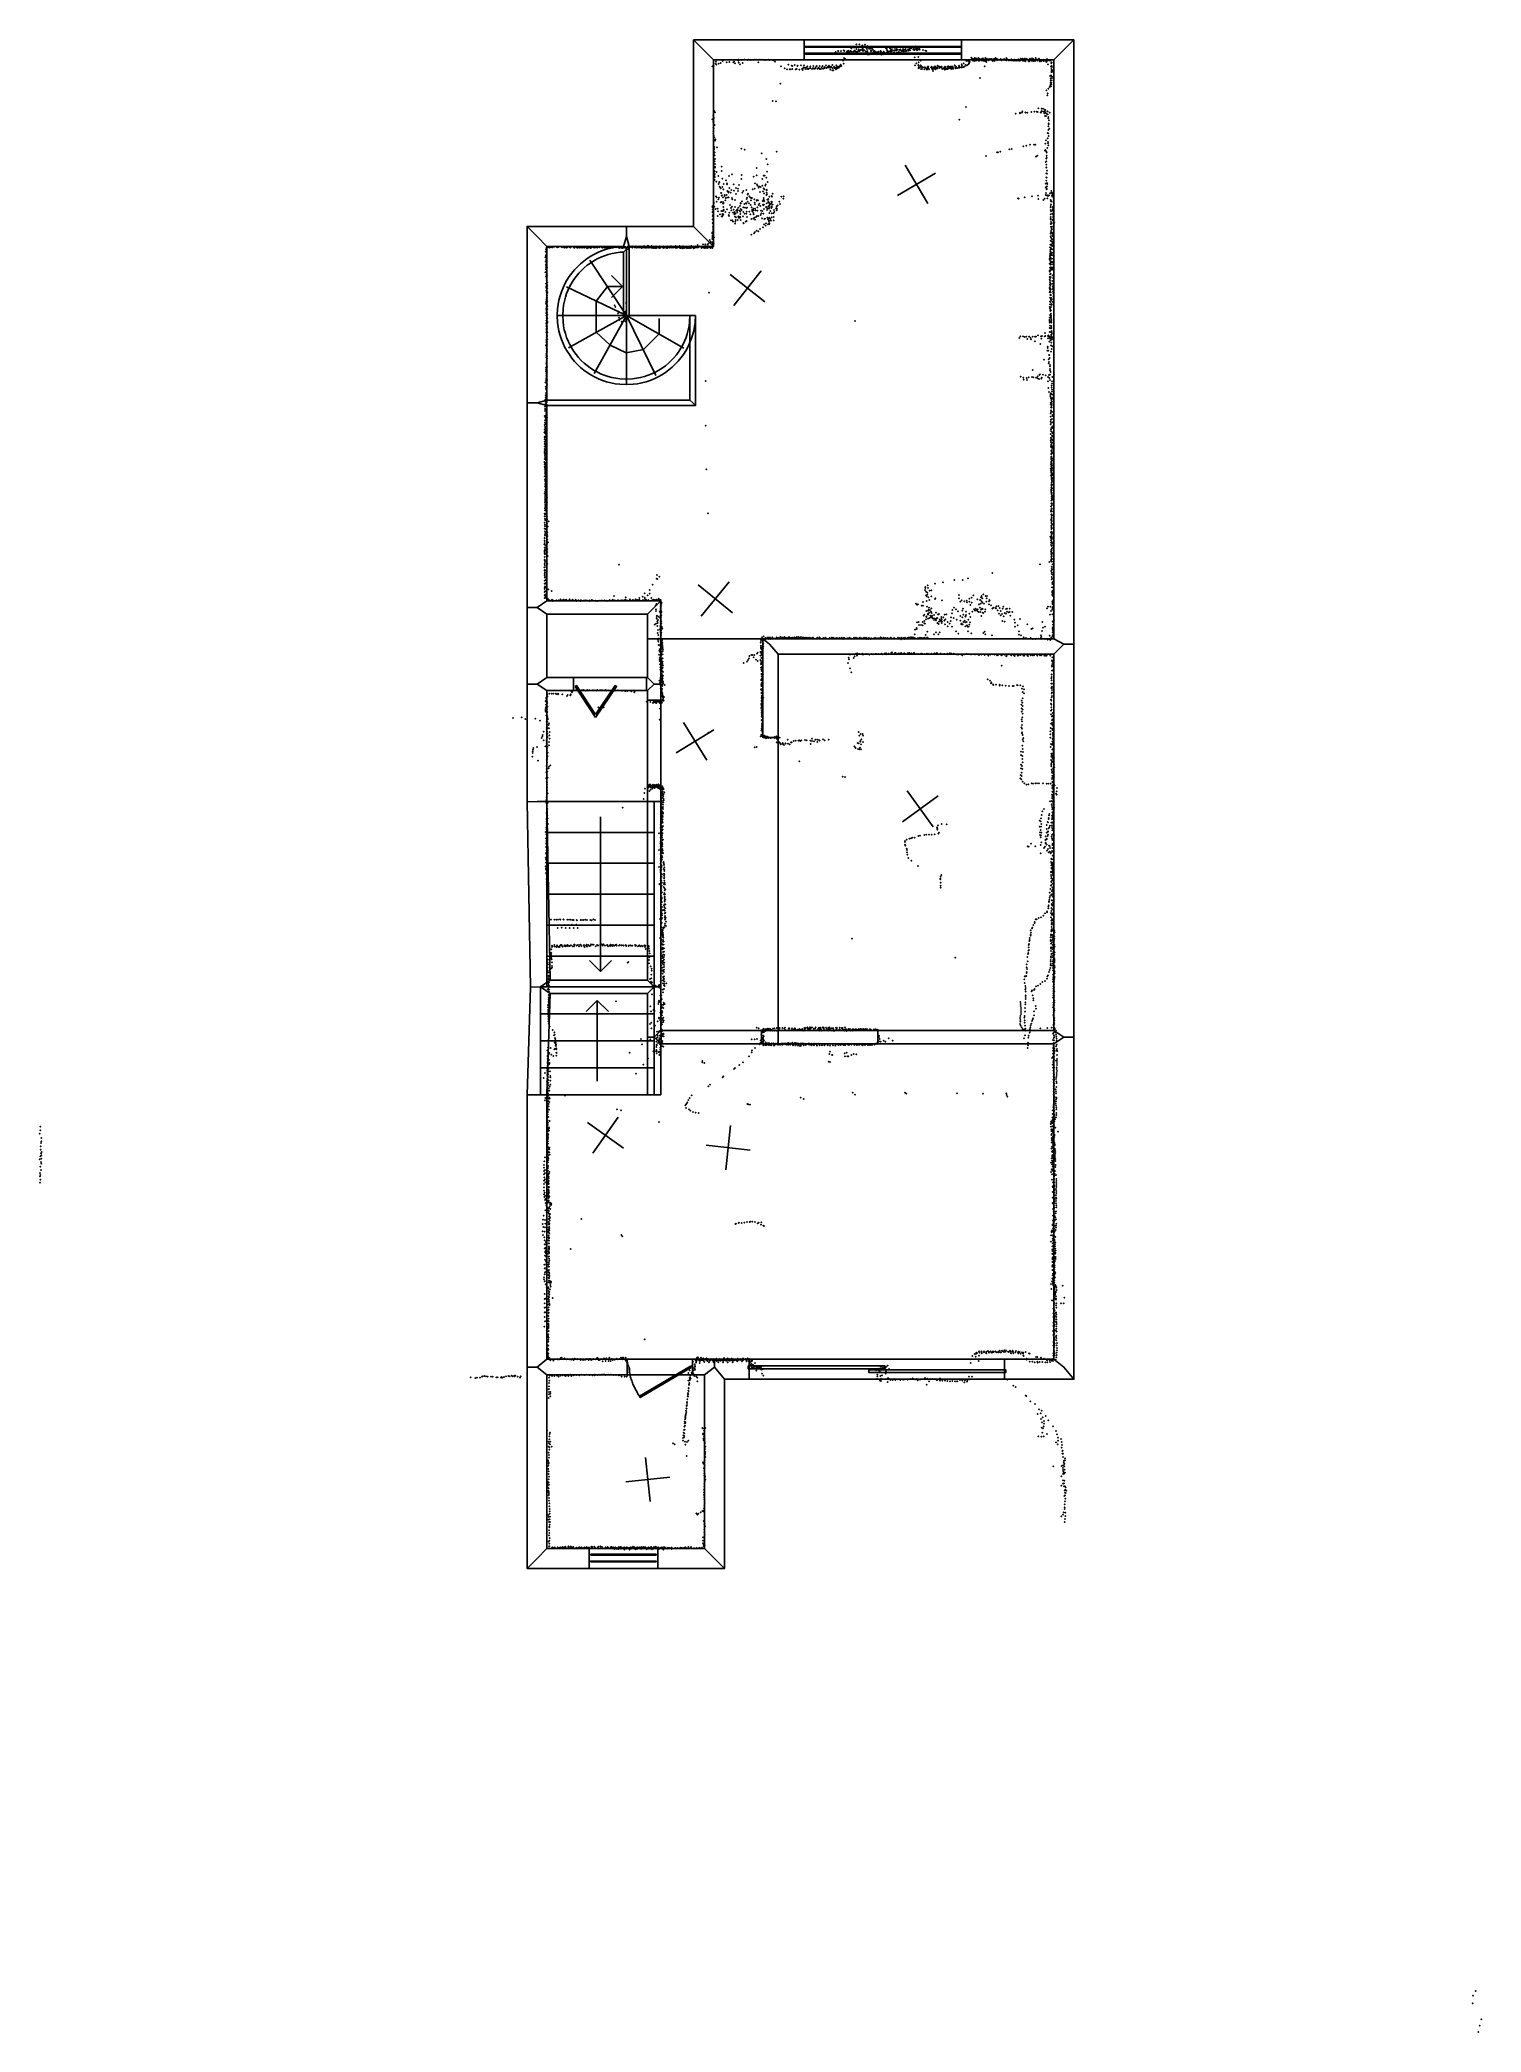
# Model space of a CAD drawing. Header units: millimetres. Extents: x 2474 to 15491, y -22850 to -4865.
import ezdxf

# ---------------------------------------------------------------- set-up
doc = ezdxf.new("R2010")
doc.units = ezdxf.units.MM
for name, color, linetype in [('DOORS', 7, 'Continuous'), ('P', 9, 'Continuous'), ('PANOS', 10, 'Continuous'), ('ROOMS', 1, 'Continuous'), ('STRUCTS', 4, 'Continuous'), ('WALLS', 3, 'Continuous'), ('WINDOWS', 6, 'Continuous')]:
    doc.layers.add(name, color=color, linetype=linetype)

# ---------------------------------------------------------------- blocks, each defined once
blk = doc.blocks.new('6-Fold_45')
for points in [[(-448.711, 30.7003), (-185.69, 430.228)], [(-185.403, 394.293), (-432.006, 19.7029), (-448.711, 30.7003)], [(-185.69, 430.228), (86.3057, 31.1105), (69.7786, 19.8475)], [(69.7786, 19.8475), (-185.403, 394.293)]]:
    blk.add_lwpolyline(points)
blk = doc.blocks.new('1-Standard_3C')
for points in [[(-403.982, 5.64828), (253.382, 394.931), (263.573, 377.722), (-393.791, -11.5606), (-403.982, 5.64828)], [(263.573, 377.722), (275.367, 357.142), (283.15, 343.495), (290.844, 329.879), (298.429, 316.269), (305.882, 302.642), (313.184, 288.973), (320.313, 275.239), (327.249, 261.416), (333.971, 247.479), (340.456, 233.405), (346.686, 219.17), (352.638, 204.75), (358.291, 190.121), (363.626, 175.258), (368.62, 160.139), (373.253, 144.738), (377.503, 129.032), (381.351, 112.998), (384.774, 96.6102), (387.752, 79.8457), (390.265, 62.6802), (392.29, 45.0899), (393.807, 27.0508), (395.085, -0.90191)]]:
    blk.add_lwpolyline(points)
blk = doc.blocks.new('1-Standard_48')
for points in [[(-590, 42.9766), (589.999, 42.9766), (589.999, 32.9766), (-590, 32.9766), (-590, 42.9766)], [(-590.014, -44.0958), (589.985, -44.0958), (589.985, -54.0958), (-590.014, -54.0958), (-590.014, -44.0958)]]:
    blk.add_lwpolyline(points)
blk = doc.blocks.new('5-Sliding_42')
for points in [[(-894.902, 22.9697), (55.0191, 22.9697), (55.0191, 2.96966), (-894.902, 2.96966), (-894.902, 22.9697)], [(-55.0675, -2.95703), (894.987, -2.95703), (894.987, -22.957), (-55.0675, -22.957), (-55.0675, -2.95703)]]:
    blk.add_lwpolyline(points)

msp = doc.modelspace()

# ---------------------------------------------------------------- linework, layer by layer
at = {"layer": 'DOORS'}
for points in [[(7952.2, -10740.3), (7292.2, -10740.3), (7292.2, -10620.3), (7952.2, -10620.3), (7952.2, -10740.3)], [(7961.9, -11595), (7961.9, -10824.9), (8081.9, -10824.9), (8081.9, -11595), (7961.9, -11595)], [(8991, -13928.8), (8085.7, -13928.8), (8085.7, -13808.8), (8991, -13808.8), (8991, -13928.8)], [(8368.7, -16915.9), (7778.5, -16915.9), (7778.5, -16775.9), (8368.7, -16775.9), (8368.7, -16915.9)], [(11187.2, -16955.9), (8879.5, -16955.9), (8879.5, -16775.9), (11187.2, -16775.9), (11187.2, -16955.9)]]:
    msp.add_lwpolyline(points, dxfattribs=at)
at = {"layer": 'P'}
for p in [(9660, -4975), (9662, -4980), (9681, -4965), (9684, -4967), (9710, -4967), (9733, -4961), (9736, -5028), (9741, -4966), (9765, -4970), (9765, -4979), (9772, -4971), (9775, -4962), (9777, -4987), (9785, -4977), (9795, -4966), (9797, -4965), (9802, -4942), (9805, -4972), (9824, -4973), (9827, -4937), (9830, -4963), (9833, -4962), (9841, -4969), (9847, -4905), (9847, -4948), (9855, -4971), (9855, -4978), (9866, -4966), (9869, -4952), (9876, -4907), (9877, -4964), (9877, -4965), (9891, -4955), (9902, -4959), (9903, -4914), (9905, -4946), (9908, -4935), (9908, -4967), (9916, -4956), (9918, -4959), (9927, -4909), (9932, -4968), (9934, -4937), (9938, -4937), (9942, -4988), (9943, -4948), (9946, -4922), (9947, -4965), (9947, -4975), (9954, -4999), (9963, -4944), (9963, -4986), (9964, -4945), (9967, -4997), (9975, -4989), (9978, -4943), (9979, -4960), (9979, -4970), (9985, -4986), (9991, -4949), (9998, -4956), (10001, -4977), (10004, -4989), (10006, -4971), (10010, -4980), (10015, -4967), (10024, -4977), (10025, -4983), (10029, -4990), (10031, -4985), (10034, -4975), (10034, -4995), (10049, -4972), (10054, -4984), (10055, -4988), (10064, -4984), (10067, -4965), (10072, -4972), (10075, -4999), (10084, -4985), (10088, -4991), (10088, -4996), (10094, -4972), (10095, -4976), (10101, -4978), (10104, -4991), (10104, -4992), (10117, -4943), (10122, -4943), (10125, -4956), (10125, -4975), (10129, -4962), (10130, -4986), (10140, -4971), (10152, -4943), (10154, -4963), (10154, -4969), (10158, -4968), (10164, -4952), (10164, -4958), (10166, -4970), (10177, -4937), (10180, -4960), (10187, -4978), (10197, -4962), (10198, -4947), (10208, -4961), (10211, -4981), (10213, -4947), (10220, -4955), (10228, -4976), (10235, -4958), (10240, -4978), (10245, -4950), (10251, -4961), (10258, -4969), (10268, -4961), (10270, -4947), (10272, -4968), (10284, -4955), (10286, -4968), (10294, -4948), (10294, -4959), (10302, -4966), (10315, -4952), (10317, -4962), (10321, -4958), (10331, -4944), (10333, -4960), (10336, -4939), (10345, -4942), (10352, -4929), (10356, -4994), (10358, -4931), (10363, -4954), (10367, -4946), (10372, -4956), (10375, -4955), (10376, -5022), (10385, -4923), (10386, -4944), (10391, -4929), (10394, -4952), (10395, -4943), (10396, -4937), (10397, -4961), (10401, -4949), (10408, -4952), (10408, -5021), (10417, -4945), (10421, -4955), (10423, -4995), (10449, -4957), (10472, -4963), (10481, -4966), (10887, -5025), (10917, -5029), (10928, -5031), (10949, -5028), (10959, -5034), (10991, -5033), (11012, -5028), (11021, -5035), (11107, -5029), (11203, -5029), (11348, -5035), (11364, -5035), (11416, -5035), (11433, -5032), (11467, -5030), (11498, -5035), (8549, -5105), (8560, -5101), (8578, -5080), (8582, -5061), (8584, -5088), (8606, -5080), (8622, -5075), (8642, -5056), (8677, -5069), (8701, -5064), (8737, -5067), (8744, -5061), (8751, -5076), (8781, -5053), (8786, -5045), (8786, -5070), (8798, -5086), (8810, -5046), (8821, -5074), (8836, -5044), (8841, -5044), (8866, -5046), (8877, -5045), (8893, -5047), (8918, -5046), (8928, -5043), (8941, -5044), (8963, -5069), (8969, -5045), (8978, -5043), (9005, -5045), (9018, -5046), (9032, -5047), (9053, -5045), (9065, -5046), (9089, -5047), (9101, -5049), (9112, -5063), (9169, -5103), (9200, -5121), (9223, -5131), (9235, -5089), (9245, -5132), (9254, -5131), (9263, -5097), (9271, -5100), (9271, -5129), (9292, -5091), (9301, -5130), (9309, -5129), (9314, -5102), (9319, -5097), (9332, -5134), (9347, -5096), (9358, -5128), (9363, -5139), (9364, -5125), (9371, -5113), (9376, -5096), (9383, -5117), (9386, -5127), (9398, -5114), (9403, -5127), (9404, -5103), (9410, -5125), (9414, -5129), (9423, -5123), (9432, -5104), (9432, -5120), (9447, -5129), (9451, -5125), (9453, -5121), (9459, -5122), (9461, -5102), (9467, -5125), (9474, -5124), (9480, -5113), (9489, -5102), (9495, -5125), (9499, -5125), (9508, -5115), (9517, -5127), (9518, -5100), (9525, -5129), (9534, -5114), (9538, -5125), (9545, -5100), (9551, -5124), (9554, -5121), (9562, -5111), (9562, -5119), (9574, -5095), (9576, -5120), (9584, -5116), (9591, -5107), (9602, -5097), (9602, -5116), (9602, -5116), (9606, -5112), (9614, -5113), (9614, -5135), (9619, -5107), (9620, -5112), (9631, -5092), (9631, -5141), (9633, -5120), (9640, -5142), (9646, -5107), (9648, -5119), (9656, -5122), (9658, -5115), (9664, -5127), (9664, -5131), (9666, -5094), (9671, -5116), (9674, -5103), (9678, -5123), (9686, -5109), (9691, -5117), (9696, -5101), (9704, -5096), (9705, -5090), (9705, -5103), (9711, -5096), (9712, -5102), (9727, -5054), (9733, -5080), (9750, -5037), (10377, -5094), (10389, -5077), (10409, -5093), (10410, -5068), (10412, -5097), (10412, -5114), (10412, -5121), (10420, -5113), (10428, -5095), (10428, -5108), (10429, -5054), (10432, -5105), (10433, -5129), (10439, -5106), (10439, -5110), (10442, -5113), (10442, -5127), (10449, -5114), (10461, -5131), (10466, -5113), (10467, -5112), (10472, -5117), (10476, -5123), (10485, -5123), (10485, -5135), (10489, -5124), (10491, -5106), (10496, -5116), (10497, -5108), (10503, -5128), (10503, -5131), (10522, -5112), (10527, -5120), (10529, -5108), (10533, -5125), (10534, -5130), (10537, -5121), (10541, -5146), (10547, -5113), (10549, -5128), (10559, -5104), (10559, -5121), (10564, -5131), (10568, -5124), (10571, -5113), (10579, -5123), (10580, -5116), (10583, -5099), (10584, -5121), (10590, -5104), (10598, -5108), (10602, -5120), (10607, -5111), (10612, -5110), (10619, -5107), (10619, -5116), (10626, -5128), (10638, -5122), (10644, -5113), (10644, -5120), (10647, -5133), (10650, -5106), (10655, -5130), (10656, -5123), (10667, -5129), (10668, -5122), (10670, -5107), (10672, -5108), (10673, -5128), (10681, -5104), (10681, -5121), (10691, -5110), (10693, -5121), (10696, -5112), (10698, -5106), (10705, -5128), (10707, -5120), (10712, -5105), (10718, -5125), (10719, -5122), (10720, -5112), (10724, -5125), (10735, -5096), (10741, -5116), (10743, -5104), (10744, -5121), (10748, -5106), (10751, -5118), (10761, -5119), (10773, -5115), (10775, -5098), (10776, -5100), (10782, -5115), (10785, -5113), (10796, -5114), (10800, -5085), (10801, -5099), (10802, -5112), (10802, -5112), (10813, -5110), (10816, -5077), (10825, -5107), (10827, -5106), (10831, -5091), (10842, -5057), (10843, -5096), (10848, -5096), (10855, -5055), (10858, -5086), (10864, -5074), (10866, -5081), (10870, -5072), (10873, -5062), (10893, -5039), (10898, -5037), (10901, -5054), (10908, -5038), (10911, -5053), (10913, -5056), (10920, -5040), (10928, -5039), (10930, -5054), (10934, -5037), (10950, -5053), (10954, -5037), (10960, -5038), (10961, -5052), (10965, -5040), (10965, -5211), (10972, -5043), (10978, -5038), (10983, -5054), (10987, -5037), (11001, -5055), (11007, -5105), (11009, -5041), (11012, -5039), (11017, -5060), (11022, -5053), (11022, -5066), (11037, -5038), (11039, -5040), (11043, -5051), (11052, -5037), (11055, -5042), (11064, -5039), (11066, -5039), (11078, -5055), (11083, -5040), (11083, -5051), (11092, -5038), (11093, -5039), (11095, -5055), (11103, -5043), (11115, -5041), (11119, -5039), (11119, -5049), (11125, -5042), (11144, -5043), (11144, -5045), (11144, -5048), (11150, -5038), (11152, -5045), (11162, -5049), (11172, -5043), (11181, -5047), (11182, -5038), (11182, -5048), (11190, -5045), (11198, -5046), (11202, -5051), (11205, -5045), (11214, -5040), (11221, -5051), (11225, -5046), (11229, -5050), (11235, -5046), (11241, -5049), (11247, -5041), (11251, -5049), (11258, -5046), (11262, -5052), (11264, -5050), (11272, -5049), (11278, -5044), (11279, -5049), (11282, -5053), (11293, -5053), (11307, -5052), (11308, -5046), (11312, -5040), (11315, -5044), (11320, -5053), (11327, -5052), (11331, -5036), (11336, -5046), (11349, -5052), (11353, -5053), (11358, -5050), (11361, -5054), (11367, -5041), (11372, -5051), (11375, -5058), (11381, -5036), (11394, -5042), (11403, -5058), (11411, -5058), (11412, -5055), (11422, -5044), (11429, -5047), (11433, -5054), (11433, -5056), (11447, -5052), (11448, -5037), (11451, -5044), (11451, -5056), (11461, -5051), (11462, -5055), (11476, -5048), (11478, -5045), (11481, -5041), (11484, -5052), (11487, -5051), (11505, -5058), (11511, -5050), (11515, -5050), (11516, -5058), (11533, -5052), (11537, -5044), (11539, -5056), (11542, -5053), (11552, -5054), (11559, -5050), (11563, -5066), (11570, -5039), (11574, -5053), (11580, -5087), (11585, -5049), (11596, -5053), (11597, -5192), (11604, -5213), (11606, -5185), (11607, -5106), (11608, -5077), (11608, -5100), (11608, -5128), (11608, -5156), (11610, -5067), (11611, -5068), (11611, -5145), (11613, -5102), (11613, -5194), (11615, -5109), (11615, -5157), (11615, -5210), (11616, -5137), (11616, -5199), (11618, -5143), (9163, -5262), (11564, -5321), (11573, -5366), (11577, -5347), (11581, -5306), (11593, -5290), (11599, -5277), (11603, -5232), (11603, -5248), (11604, -5265), (11607, -5286), (11609, -5251), (11609, -5268), (11611, -5232), (8557, -5553), (8558, -5544), (8563, -5572), (8567, -5508), (8573, -5519), (9092, -5417), (9121, -5420), (10838, -5470), (11287, -5533), (11325, -5523), (11327, -5530), (11344, -5522), (11347, -5510), (11373, -5521), (11377, -5524), (11391, -5522), (11428, -5518), (11457, -5513), (11477, -5514), (11486, -5516), (11492, -5483), (11513, -5520), (11517, -5524), (11522, -5509), (11523, -5488), (11535, -5488), (11538, -5515), (11545, -5528), (11550, -5496), (11550, -5511), (11551, -5553), (11555, -5520), (11556, -5499), (11561, -5552), (11565, -5531), (11574, -5511), (11576, -5511), (11577, -5538), (11582, -5562), (11583, -5575), (11595, -5524), (8546, -5584), (8556, -5604), (8556, -5657), (8556, -5691), (8558, -5614), (8558, -5710), (8559, -5666), (8559, -5726), (8560, -5606), (8565, -5745), (8570, -5635), (10778, -5586), (11576, -5705), (11577, -5753), (11582, -5647), (11582, -5710), (11583, -5678), (11585, -5627), (11585, -5733), (11586, -5619), (11589, -5592), (11592, -5668), (8560, -5896), (8562, -5849), (8563, -5856), (8566, -5832), (8568, -5881), (8569, -5907), (8572, -5775), (8575, -5764), (8590, -5836), (8808, -5847), (8839, -5858), (8994, -5891), (9127, -5876), (11019, -5915), (11119, -5881), (11126, -5881), (11148, -5876), (11230, -5854), (11251, -5850), (11356, -5827), (11382, -5822), (11417, -5813), (11453, -5811), (11465, -5812), (11470, -5921), (11482, -5912), (11552, -5865), (11556, -5801), (11556, -5859), (11562, -5771), (11563, -5873), (11568, -5883), (11568, -5912), (11568, -5928), (11574, -5842), (11579, -5788), (11579, -5800), (11582, -5817), (8567, -6045), (8568, -5963), (8568, -6081), (8569, -6051), (8569, -6107), (8570, -6074), (8570, -6099), (8571, -6010), (8572, -5987), (8573, -5940), (8573, -6019), (8586, -6058), (8602, -6093), (8632, -6010), (8633, -6050), (8697, -6095), (8724, -6079), (8813, -6084), (8922, -6101), (8948, -6022), (8949, -6087), (9011, -6090), (9020, -6091), (9034, -5941), (9035, -6108), (9040, -6054), (9046, -5989), (11559, -5968), (11563, -5962), (11563, -5993), (11563, -6020), (11565, -5939), (11565, -6015), (11565, -6069), (11565, -6105), (11566, -6110), (11569, -6047), (11571, -6073), (8568, -6130), (8580, -6279), (8585, -6147), (8586, -6287), (8604, -6168), (8609, -6289), (8611, -6153), (8612, -6148), (8615, -6190), (8618, -6197), (8623, -6205), (8627, -6247), (8628, -6247), (8633, -6272), (8634, -6269), (8638, -6117), (8639, -6193), (8643, -6286), (8648, -6216), (8650, -6166), (8660, -6265), (8660, -6275), (8667, -6294), (8670, -6133), (8678, -6265), (8679, -6161), (8679, -6289), (8681, -6171), (8683, -6231), (8692, -6244), (8695, -6235), (8695, -6288), (8700, -6202), (8714, -6245), (8720, -6222), (8726, -6292), (8740, -6171), (8742, -6226), (8760, -6202), (8761, -6256), (8779, -6230), (8780, -6208), (8789, -6177), (8810, -6120), (8817, -6245), (8827, -6229), (8855, -6221), (8862, -6290), (8868, -6263), (8870, -6254), (8883, -6278), (8890, -6289), (8901, -6293), (8905, -6294), (8912, -6215), (8931, -6210), (8932, -6162), (8950, -6169), (8955, -6183), (8965, -6201), (8970, -6189), (8979, -6238), (8985, -6195), (8999, -6182), (9000, -6122), (9004, -6234), (9011, -6293), (9012, -6206), (9013, -6250), (9016, -6214), (9025, -6183), (9030, -6170), (9036, -6267), (9038, -6225), (9038, -6246), (9039, -6218), (9042, -6260), (9047, -6150), (9062, -6282), (9083, -6275), (9087, -6281), (9091, -6255), (9170, -6282), (9193, -6277), (11369, -6286), (11434, -6279), (11490, -6273), (11557, -6165), (11558, -6196), (11559, -6265), (11562, -6247), (11563, -6136), (11565, -6268), (11567, -6215), (11568, -6210), (11570, -6157), (11570, -6189), (11573, -6168), (11577, -6269), (11579, -6274), (11589, -6269), (11597, -6251), (11608, -6245), (11609, -6231), (11615, -6272), (11617, -6254), (11617, -6281), (11618, -6267), (11625, -6244), (11628, -6271), (11631, -6269), (8548, -6375), (8550, -6415), (8550, -6423), (8551, -6365), (8551, -6395), (8552, -6456), (8553, -6361), (8555, -6447), (8563, -6338), (8565, -6370), (8578, -6391), (8586, -6326), (8595, -6388), (8596, -6455), (8599, -6414), (8603, -6306), (8617, -6441), (8623, -6331), (8628, -6330), (8628, -6411), (8633, -6459), (8634, -6460), (8638, -6438), (8640, -6409), (8641, -6453), (8643, -6345), (8644, -6409), (8645, -6330), (8646, -6373), (8646, -6373), (8646, -6441), (8649, -6339), (8650, -6399), (8650, -6405), (8665, -6314), (8665, -6420), (8681, -6394), (8696, -6446), (8699, -6454), (8700, -6426), (8706, -6355), (8715, -6383), (8719, -6405), (8725, -6370), (8727, -6305), (8733, -6424), (8740, -6399), (8745, -6440), (8748, -6420), (8748, -6428), (8751, -6310), (8751, -6374), (8752, -6461), (8758, -6433), (8760, -6468), (8765, -6406), (8773, -6394), (8773, -6406), (8774, -6421), (8777, -6405), (8781, -6380), (8781, -6464), (8783, -6457), (8788, -6474), (8795, -6408), (8796, -6461), (8797, -6366), (8799, -6467), (8800, -6437), (8801, -6417), (8803, -6392), (8804, -6337), (8804, -6344), (8812, -6401), (8816, -6324), (8825, -6459), (8826, -6418), (8827, -6378), (8835, -6346), (8840, -6435), (8843, -6380), (8851, -6339), (8855, -6344), (8855, -6435), (8857, -6382), (8857, -6417), (8858, -6301), (8862, -6379), (8862, -6463), (8867, -6327), (8879, -6341), (8881, -6416), (8891, -6439), (8895, -6357), (8897, -6315), (8904, -6377), (8905, -6401), (8908, -6414), (8915, -6394), (8918, -6390), (8919, -6429), (8920, -6405), (8922, -6440), (8926, -6306), (8926, -6471), (8927, -6470), (8930, -6334), (8933, -6351), (8934, -6389), (8940, -6403), (8942, -6463), (8947, -6318), (8950, -6311), (8951, -6454), (8955, -6378), (8955, -6407), (8960, -6315), (8963, -6456), (8965, -6356), (8971, -6344), (8982, -6364), (8984, -6446), (8986, -6407), (8991, -6431), (8998, -6411), (9003, -6319), (9006, -6354), (9007, -6360), (9007, -6435), (9012, -6308), (9013, -6323), (9014, -6353), (9014, -6393), (9017, -6321), (9032, -6375), (9035, -6374), (9037, -6340), (9037, -6379), (9042, -6402), (9043, -6309), (9043, -6387), (9045, -6470), (9052, -6369), (9053, -6322), (9053, -6335), (9054, -6301), (9058, -6388), (9062, -6339), (9062, -6377), (9062, -6427), (9063, -6358), (9063, -6472), (9069, -6350), (9070, -6409), (9079, -6325), (9079, -6344), (9081, -6368), (9081, -6384), (9082, -6432), (9083, -6467), (9087, -6329), (9087, -6374), (9093, -6353), (9098, -6430), (9100, -6463), (9104, -6400), (9106, -6419), (9122, -6387), (9128, -6387), (9129, -6405), (9130, -6368), (9131, -6391), (9137, -6358), (9154, -6325), (9159, -6346), (9189, -6300), (11307, -6295), (11314, -6300), (11492, -6302), (11537, -6310), (11549, -6298), (11573, -6295), (11602, -6465), (11603, -6376), (11604, -6311), (11604, -6364), (11604, -6402), (11604, -6440), (11605, -6350), (11606, -6413), (11607, -6323), (11611, -6324), (11619, -6434), (11621, -6395), (11621, -6406), (11624, -6464), (11625, -6371), (11625, -6379), (11626, -6447), (11626, -6460), (11627, -6399), (11629, -6335), (11630, -6302), (11630, -6427), (8546, -6614), (8546, -6654), (8547, -6603), (8547, -6636), (8548, -6609), (8550, -6487), (8552, -6488), (8552, -6518), (8553, -6525), (8553, -6548), (8553, -6563), (8554, -6485), (8554, -6581), (8563, -6649), (8716, -6494), (8728, -6494), (8734, -6507), (8752, -6524), (8754, -6508), (8757, -6493), (8776, -6493), (8804, -6491), (8828, -6520), (8831, -6521), (8848, -6506), (8857, -6501), (8899, -6625), (8901, -6484), (8919, -6480), (8924, -6611), (8932, -6489), (8933, -6601), (8947, -6589), (8963, -6593), (8979, -6573), (8995, -6478), (9006, -6558), (9015, -6531), (9018, -6483), (9022, -6479), (9030, -6543), (9033, -6522), (9049, -6486), (9049, -6532), (9052, -6480), (9059, -6498), (9059, -6507), (9062, -6529), (9063, -6523), (9071, -6482), (9078, -6499), (9102, -6495), (11603, -6479), (11603, -6490), (11604, -6527), (11604, -6615), (11604, -6639), (11605, -6602), (11607, -6511), (11607, -6552), (11607, -6590), (11607, -6651), (11608, -6564), (11609, -6514), (11612, -6525), (11612, -6578), (11613, -6554), (11613, -6566), (11617, -6616), (11619, -6629), (11621, -6496), (11621, -6605), (11622, -6492), (11624, -6487), (11624, -6493), (11625, -6638), (11626, -6608), (11627, -6550), (11629, -6518), (11629, -6576), (11631, -6611), (11637, -6515), (7040, -6830), (7041, -6777), (7044, -6818), (7046, -6755), (7046, -6810), (7048, -6802), (7049, -6744), (7050, -6769), (7058, -6742), (7072, -6737), (7079, -6741), (7090, -6736), (7101, -6738), (7105, -6737), (7121, -6733), (7138, -6733), (7148, -6739), (7156, -6735), (7189, -6739), (7190, -6736), (7207, -6738), (7210, -6742), (7223, -6737), (7228, -6740), (7239, -6738), (7255, -6735), (7265, -6740), (7272, -6736), (7297, -6740), (7305, -6740), (7324, -6742), (7331, -6740), (7338, -6738), (7344, -6736), (7347, -6742), (7361, -6740), (7365, -6735), (7370, -6739), (7379, -6741), (7396, -6741), (7399, -6736), (7405, -6734), (7416, -6748), (7417, -6739), (7425, -6731), (7426, -6735), (7429, -6742), (7432, -6738), (7445, -6744), (7446, -6738), (7448, -6736), (7455, -6741), (7463, -6735), (7466, -6732), (7479, -6741), (7487, -6738), (7494, -6738), (7496, -6738), (7507, -6737), (7509, -6742), (7525, -6735), (7528, -6737), (7548, -6739), (7557, -6740), (7572, -6741), (7575, -6740), (7588, -6741), (7592, -6741), (7599, -6740), (7602, -6740), (7617, -6739), (7620, -6740), (7643, -6741), (7649, -6740), (7657, -6739), (7678, -6737), (7687, -6734), (7701, -6740), (7709, -6744), (7724, -6742), (7728, -6739), (7733, -6743), (7736, -6740), (7738, -6743), (7750, -6728), (7750, -6731), (7750, -6741), (7753, -6739), (7766, -6736), (7769, -6744), (7774, -6740), (7776, -6737), (7786, -6728), (7788, -6738), (7791, -6729), (7793, -6741), (7797, -6741), (7806, -6735), (7812, -6733), (7822, -6728), (7825, -6741), (7826, -6739), (7827, -6737), (7830, -6730), (7847, -6738), (7849, -6733), (7855, -6737), (7858, -6730), (7859, -6742), (7866, -6739), (7866, -6741), (7870, -6738), (7886, -6738), (7886, -6742), (7890, -6731), (7893, -6728), (7900, -6739), (7905, -6743), (7906, -6737), (7914, -6739), (7915, -6742), (7929, -6741), (7930, -6726), (7930, -6731), (7941, -6742), (7945, -6740), (7952, -6731), (7953, -6742), (7957, -6741), (7964, -6738), (7965, -6724), (7970, -6731), (7974, -6741), (7983, -6738), (7986, -6740), (8001, -6727), (8002, -6743), (8003, -6740), (8015, -6743), (8023, -6739), (8025, -6744), (8030, -6742), (8036, -6743), (8038, -6730), (8042, -6740), (8044, -6743), (8062, -6741), (8065, -6736), (8069, -6732), (8072, -6741), (8073, -6729), (8073, -6743), (8082, -6736), (8082, -6741), (8100, -6735), (8101, -6737), (8101, -6740), (8101, -6742), (8105, -6745), (8109, -6730), (8114, -6741), (8131, -6743), (8140, -6734), (8140, -6743), (8143, -6741), (8145, -6730), (8159, -6733), (8159, -6740), (8167, -6729), (8170, -6739), (8175, -6741), (8179, -6735), (8181, -6729), (8183, -6739), (8193, -6741), (8198, -6736), (8198, -6739), (8213, -6741), (8216, -6727), (8216, -6742), (8218, -6737), (8223, -6743), (8227, -6741), (8237, -6737), (8253, -6726), (8254, -6744), (8255, -6741), (8261, -6745), (8268, -6736), (8276, -6746), (8278, -6730), (8286, -6745), (8287, -6735), (8288, -6730), (8295, -6743), (8296, -6745), (8297, -6736), (8297, -6742), (8312, -6743), (8315, -6741), (8324, -6731), (8325, -6745), (8334, -6743), (8338, -6741), (8338, -6745), (8345, -6730), (8347, -6744), (8350, -6731), (8353, -6741), (8354, -6743), (8359, -6727), (8373, -6741), (8376, -6744), (8380, -6747), (8386, -6745), (8389, -6732), (8392, -6740), (8395, -6730), (8395, -6737), (8408, -6740), (8412, -6738), (8414, -6717), (8414, -6733), (8421, -6732), (8421, -6739), (8424, -6735), (8431, -6732), (8434, -6729), (8444, -6731), (8450, -6745), (8451, -6736), (8451, -6739), (8463, -6712), (8466, -6732), (8470, -6741), (8477, -6735), (8478, -6744), (8480, -6735), (8482, -6725), (8483, -6710), (8490, -6740), (8491, -6743), (8493, -6730), (8502, -6736), (8504, -6710), (8505, -6737), (8506, -6743), (8509, -6725), (8511, -6706), (8523, -6738), (8524, -6673), (8528, -6699), (8529, -6699), (8532, -6688), (8533, -6745), (8536, -6735), (8537, -6737), (8538, -6734), (8546, -6663), (8546, -6693), (8547, -6697), (8547, -6743), (8551, -6722), (8552, -6709), (8553, -6731), (8560, -6704), (11597, -6739), (11597, -6798), (11598, -6814), (11598, -6823), (11599, -6762), (11600, -6713), (11600, -6775), (11600, -6829), (11602, -6678), (11603, -6783), (11607, -6745), (11607, -6752), (11608, -6807), (11609, -6685), (11611, -6721), (11611, -6794), (11612, -6753), (11613, -6659), (11613, -6722), (11614, -6709), (11616, -6665), (11616, -6786), (11617, -6691), (11618, -6757), (11618, -6812), (11620, -6727), (11621, -6670), (11622, -6697), (11628, -6729), (7040, -6963), (7042, -6869), (7044, -6852), (7044, -6904), (7044, -6938), (7045, -6891), (7045, -7004), (7046, -6920), (7047, -6890), (7049, -6859), (7049, -6924), (7049, -6958), (7049, -6988), (7050, -6835), (7050, -6851), (7050, -6884), (7050, -6957), (7050, -6965), (7054, -6918), (7054, -6989), (7055, -6997), (11593, -7005), (11594, -6839), (11594, -6946), (11595, -6851), (11595, -6887), (11595, -6958), (11596, -6922), (11597, -6982), (11600, -6863), (11600, -6895), (11601, -6922), (11601, -7013), (11601, -7014), (11602, -6878), (11602, -6893), (11602, -6978), (11603, -6838), (11603, -6918), (11603, -6945), (11603, -7006), (11604, -6977), (11605, -6932), (11608, -6840), (11614, -6920), (11615, -6840), (11615, -6867), (11616, -6893), (11619, -6941), (11620, -6874), (11621, -6928), (11622, -6990), (11623, -7014), (7045, -7066), (7046, -7096), (7047, -7129), (7051, -7037), (7051, -7084), (7052, -7021), (7052, -7025), (7052, -7112), (7052, -7141), (7052, -7169), (7053, -7190), (7055, -7077), (7055, -7173), (7056, -7109), (7057, -7086), (7057, -7141), (7057, -7150), (7058, -7054), (8517, -7147), (11594, -7029), (11594, -7146), (11595, -7100), (11595, -7111), (11596, -7058), (11597, -7033), (11597, -7041), (11597, -7076), (11598, -7118), (11598, -7135), (11599, -7110), (11599, -7170), (11600, -7085), (11601, -7076), (11602, -7146), (11604, -7119), (11605, -7068), (11607, -7168), (11619, -7042), (11620, -7066), (11620, -7115), (11622, -7090), (11624, -7136), (11626, -7102), (11626, -7151), (11627, -7158), (11628, -7181), (7044, -7232), (7044, -7248), (7047, -7213), (7047, -7305), (7048, -7244), (7049, -7288), (7049, -7300), (7049, -7325), (7049, -7337), (7049, -7354), (7050, -7255), (7050, -7351), (7051, -7277), (7051, -7320), (7051, -7327), (7052, -7197), (7053, -7227), (7053, -7254), (7053, -7327), (7054, -7262), (7054, -7369), (7055, -7206), (7055, -7238), (7055, -7302), (7055, -7359), (7056, -7270), (7057, -7294), (7057, -7343), (7058, -7222), (7665, -7263), (7671, -7278), (7696, -7333), (7706, -7373), (7764, -7315), (7765, -7324), (7769, -7241), (7774, -7369), (11593, -7372), (11594, -7277), (11596, -7229), (11596, -7253), (11596, -7289), (11598, -7194), (11598, -7348), (11599, -7197), (11599, -7301), (11600, -7312), (11601, -7233), (11605, -7277), (11606, -7211), (11606, -7221), (11606, -7337), (11606, -7356), (11606, -7368), (11607, -7308), (11607, -7358), (11608, -7195), (11608, -7260), (11609, -7251), (11621, -7233), (11623, -7209), (11626, -7253), (11630, -7269), (7048, -7421), (7048, -7423), (7048, -7427), (7049, -7401), (7049, -7448), (7049, -7477), (7049, -7505), (7050, -7377), (7050, -7475), (7050, -7488), (7051, -7417), (7051, -7453), (7051, -7539), (7051, -7550), (7052, -7500), (7052, -7521), (7053, -7385), (7053, -7403), (7053, -7467), (7053, -7537), (7053, -7543), (7054, -7426), (7054, -7451), (7055, -7475), (7055, -7500), (7056, -7381), (7056, -7509), (7061, -7412), (7709, -7395), (7729, -7408), (7732, -7429), (7744, -7406), (7758, -7385), (7763, -7405), (9836, -7404), (11328, -7543), (11354, -7541), (11367, -7547), (11384, -7545), (11406, -7545), (11411, -7544), (11441, -7545), (11461, -7544), (11470, -7545), (11489, -7532), (11517, -7541), (11526, -7538), (11548, -7541), (11553, -7513), (11556, -7539), (11578, -7539), (11582, -7534), (11590, -7549), (11592, -7395), (11593, -7407), (11593, -7545), (11594, -7467), (11594, -7504), (11595, -7419), (11597, -7503), (11598, -7444), (11598, -7468), (11605, -7380), (11605, -7503), (11607, -7529), (11608, -7392), (11608, -7401), (11608, -7413), (11608, -7417), (11610, -7447), (11610, -7458), (11610, -7470), (11610, -7551), (11612, -7494), (11612, -7506), (11612, -7542), (11614, -7519), (7046, -7627), (7048, -7593), (7048, -7613), (7048, -7701), (7048, -7720), (7049, -7574), (7050, -7591), (7050, -7643), (7051, -7567), (7051, -7692), (7051, -7714), (7051, -7719), (7052, -7578), (7052, -7632), (7052, -7653), (7052, -7678), (7053, -7591), (7053, -7621), (7053, -7656), (7053, -7664), (7053, -7678), (7054, -7603), (7054, -7629), (7055, -7721), (7056, -7568), (11320, -7556), (11392, -7566), (11423, -7558), (11426, -7570), (11462, -7588), (11511, -7610), (11519, -7562), (11574, -7671), (11575, -7634), (11577, -7647), (11578, -7561), (11583, -7672), (11588, -7710), (11591, -7590), (11591, -7711), (11597, -7564), (11602, -7578), (11605, -7622), (11606, -7681), (11608, -7554), (11608, -7598), (11611, -7657), (11615, -7568), (11618, -7632), (11622, -7555), (7045, -7844), (7046, -7825), (7046, -7858), (7046, -7862), (7047, -7734), (7047, -7880), (7049, -7787), (7049, -7831), (7049, -7897), (7050, -7755), (7050, -7769), (7050, -7794), (7050, -7876), (7051, -7754), (7051, -7782), (7051, -7895), (7052, -7736), (7052, -7756), (7052, -7773), (7052, -7777), (7052, -7810), (7052, -7847), (7052, -7904), (7052, -7908), (7053, -7739), (7053, -7816), (7053, -7818), (7053, -7855), (7053, -7873), (11331, -7906), (11405, -7912), (11434, -7909), (11440, -7846), (11448, -7913), (11486, -7904), (11500, -7892), (11508, -7885), (11534, -7888), (11544, -7752), (11557, -7893), (11580, -7909), (11586, -7748), (11586, -7784), (11588, -7772), (11588, -7890), (11594, -7736), (11596, -7799), (11596, -7812), (11596, -7837), (11596, -7850), (11596, -7888), (11602, -7865), (11617, -7910), (11626, -7910), (11632, -7888), (7040, -7958), (7041, -8074), (7043, -7995), (7044, -8015), (7044, -8053), (7046, -7936), (7046, -7995), (7048, -8014), (7048, -8055), (7048, -8087), (7049, -7922), (7049, -7941), (7049, -8024), (7049, -8075), (7050, -7916), (7050, -7965), (7050, -7993), (7050, -8003), (7050, -8062), (7051, -7961), (7051, -8029), (7051, -8051), (7052, -8046), (7053, -7980), (7054, -7941), (7055, -7932), (7055, -7971), (8486, -7945), (11357, -7916), (11359, -7934), (11387, -7917), (11389, -7936), (11471, -7916), (11485, -7922), (11499, -7927), (11518, -7923), (11523, -7915), (11580, -7948), (11582, -8009), (11589, -8043), (11590, -7919), (11597, -7935), (11599, -8072), (11601, -8087), (11602, -8057), (11612, -7988), (11612, -8006), (11613, -8061), (11614, -7949), (11614, -7968), (11614, -8023), (11615, -8041), (11617, -8068), (7032, -8261), (7035, -8217), (7036, -8176), (7036, -8197), (7037, -8216), (7038, -8257), (7039, -8154), (7040, -8114), (7041, -8094), (7042, -8133), (7043, -8263), (7044, -8197), (7045, -8168), (7047, -8204), (7047, -8238), (7047, -8250), (7048, -8215), (7049, -8171), (7049, -8231), (7050, -8096), (7050, -8109), (7050, -8128), (7050, -8140), (7050, -8160), (7050, -8181), (7051, -8094), (7051, -8116), (7051, -8172), (7051, -8202), (7052, -8248), (7052, -8263), (11602, -8141), (11602, -8155), (11602, -8266), (11604, -8238), (11605, -8101), (11605, -8183), (11605, -8210), (11606, -8225), (11608, -8116), (11612, -8151), (11612, -8157), (11612, -8168), (11612, -8186), (11612, -8221), (11615, -8096), (11615, -8132), (11618, -8252), (11619, -8103), (11620, -8261), (11624, -8225), (7031, -8408), (7033, -8343), (7034, -8384), (7034, -8446), (7034, -8449), (7035, -8300), (7035, -8320), (7035, -8403), (7036, -8359), (7038, -8383), (7039, -8276), (7039, -8360), (7039, -8371), (7040, -8419), (7041, -8299), (7041, -8443), (7042, -8322), (7042, -8333), (7042, -8357), (7043, -8411), (7045, -8286), (7045, -8394), (7045, -8407), (7047, -8422), (7047, -8447), (7048, -8321), (7048, -8329), (7048, -8436), (7049, -8302), (7049, -8357), (7053, -8277), (8486, -8347), (11603, -8424), (11604, -8309), (11604, -8337), (11605, -8295), (11607, -8324), (11607, -8382), (11607, -8397), (11608, -8368), (11614, -8406), (11615, -8288), (11616, -8437), (11617, -8366), (11619, -8353), (11620, -8319), (11620, -8369), (11620, -8416), (11620, -8448), (7032, -8471), (7032, -8537), (7032, -8578), (7032, -8592), (7033, -8559), (7033, -8581), (7034, -8492), (7034, -8514), (7034, -8599), (7035, -8472), (7035, -8603), (7036, -8497), (7036, -8562), (7036, -8616), (7037, -8457), (7037, -8509), (7037, -8630), (7038, -8534), (7042, -8525), (7044, -8544), (7044, -8556), (7046, -8485), (7046, -8570), (7046, -8593), (7046, -8604), (7048, -8629), (7049, -8474), (7049, -8512), (11604, -8484), (11605, -8455), (11606, -8500), (11606, -8542), (11607, -8469), (11607, -8531), (11608, -8516), (11608, -8571), (11608, -8577), (11608, -8597), (11609, -8608), (11610, -8500), (11610, -8523), (11610, -8627), (11611, -8547), (11613, -8631), (11614, -8599), (11615, -8470), (11615, -8568), (11618, -8502), (11618, -8590), (11619, -8534), (11620, -8482), (11621, -8549), (7030, -8675), (7033, -8696), (7033, -8719), (7034, -8649), (7034, -8805), (7035, -8715), (7035, -8775), (7037, -8685), (7037, -8728), (7037, -8739), (7037, -8757), (7040, -8655), (7040, -8682), (7040, -8785), (7041, -8642), (7041, -8683), (7041, -8799), (7041, -8809), (7043, -8658), (7043, -8757), (7043, -8766), (7045, -8704), (7045, -8726), (7045, -8747), (7046, -8638), (7047, -8663), (7047, -8779), (7048, -8695), (7048, -8790), (8493, -8743), (11603, -8737), (11605, -8701), (11606, -8685), (11606, -8750), (11606, -8766), (11607, -8639), (11607, -8800), (11608, -8671), (11608, -8705), (11608, -8718), (11608, -8784), (11609, -8655), (11609, -8679), (11609, -8735), (11611, -8655), (11612, -8741), (11612, -8785), (11612, -8799), (11613, -8677), (11613, -8723), (11613, -8754), (11614, -8662), (11614, -8708), (11614, -8754), (11615, -8693), (11615, -8776), (11617, -8783), (11619, -8646), (11620, -8732), (11621, -8792), (7033, -8963), (7035, -8834), (7036, -8849), (7036, -8896), (7036, -8944), (7036, -8992), (7038, -8849), (7038, -8878), (7038, -8957), (7039, -8924), (7039, -8955), (7040, -8870), (7040, -8981), (7041, -8895), (7041, -8930), (7042, -8832), (7042, -8879), (7042, -8904), (7043, -8854), (7044, -8968), (7046, -8820), (7046, -8851), (7046, -8881), (7046, -8909), (7047, -8861), (7048, -8900), (7050, -8813), (7050, -8978), (7051, -8951), (7051, -8970), (7052, -8932), (11607, -8937), (11608, -8926), (11609, -8884), (11609, -8919), (11609, -8936), (11609, -8954), (11610, -8905), (11611, -8819), (11611, -8827), (11611, -8830), (11611, -8972), (11612, -8815), (11612, -8836), (11612, -8921), (11612, -8934), (11612, -8952), (11612, -8991), (11613, -8860), (11613, -8874), (11613, -8891), (11613, -8963), (11613, -8988), (11614, -8844), (11614, -8854), (11615, -8858), (11615, -8976), (11617, -8881), (11617, -8991), (11618, -8915), (11620, -8825), (7033, -9168), (7034, -9142), (7036, -9011), (7036, -9027), (7037, -9043), (7037, -9095), (7037, -9113), (7037, -9148), (7037, -9167), (7038, -9085), (7038, -9111), (7039, -9007), (7039, -9059), (7039, -9059), (7040, -9032), (7040, -9070), (7040, -9074), (7042, -9019), (7043, -9108), (7046, -9141), (7050, -9120), (7050, -9128), (7052, -9007), (7052, -9069), (7052, -9077), (7052, -9103), (7052, -9156), (7053, -8997), (7053, -9163), (7055, -9044), (8508, -9138), (11605, -9123), (11606, -9076), (11607, -9113), (11608, -9149), (11610, -9025), (11610, -9049), (11611, -9008), (11611, -9155), (11612, -9095), (11612, -9100), (11612, -9117), (11613, -9023), (11613, -9093), (11613, -9150), (11613, -9164), (11614, -9006), (11614, -9020), (11614, -9050), (11614, -9064), (11615, -9121), (11616, -9121), (11617, -9014), (11617, -9159), (7032, -9278), (7033, -9223), (7035, -9302), (7036, -9187), (7036, -9192), (7036, -9257), (7036, -9330), (7037, -9242), (7037, -9245), (7037, -9301), (7037, -9340), (7038, -9199), (7038, -9204), (7038, -9280), (7038, -9318), (7053, -9196), (7054, -9229), (7054, -9317), (7055, -9191), (7056, -9311), (7056, -9349), (7058, -9263), (7058, -9334), (7061, -9256), (7068, -9213), (11599, -9350), (11605, -9315), (11606, -9199), (11608, -9264), (11609, -9190), (11609, -9227), (11609, -9306), (11609, -9345), (11610, -9252), (11610, -9280), (11610, -9306), (11611, -9191), (11611, -9269), (11611, -9304), (11611, -9331), (11611, -9348), (11612, -9206), (11612, -9211), (11612, -9231), (11612, -9249), (11612, -9249), (11612, -9277), (11612, -9318), (11613, -9178), (11616, -9272), (11617, -9318), (11619, -9240), (7030, -9479), (7031, -9419), (7032, -9448), (7032, -9505), (7033, -9388), (7033, -9420), (7034, -9361), (7034, -9364), (7034, -9385), (7034, -9406), (7034, -9492), (7036, -9467), (7036, -9501), (7036, -9510), (7037, -9424), (7037, -9480), (7043, -9450), (7047, -9435), (7050, -9473), (7051, -9502), (7052, -9531), (7054, -9415), (7056, -9378), (7056, -9460), (7057, -9489), (7060, -9526), (7063, -9402), (11607, -9364), (11607, -9384), (11607, -9404), (11607, -9425), (11607, -9487), (11608, -9406), (11609, -9468), (11609, -9510), (11610, -9469), (11610, -9504), (11610, -9510), (11611, -9392), (11611, -9434), (11611, -9478), (11612, -9496), (11613, -9359), (11613, -9373), (11613, -9400), (11613, -9523), (11613, -9529), (11614, -9455), (11616, -9427), (11618, -9363), (11619, -9453), (11620, -9411), (11620, -9502), (7031, -9628), (7032, -9565), (7032, -9606), (7032, -9687), (7033, -9656), (7034, -9534), (7034, -9558), (7034, -9593), (7034, -9626), (7034, -9650), (7034, -9698), (7035, -9579), (7035, -9673), (7049, -9616), (7049, -9651), (7049, -9658), (7050, -9567), (7051, -9574), (7051, -9623), (7052, -9684), (7052, -9686), (7056, -9596), (7706, -9603), (8049, -9696), (8070, -9711), (11077, -9677), (11506, -9601), (11592, -9579), (11607, -9564), (11608, -9574), (11609, -9554), (11610, -9533), (11610, -9656), (11610, -9665), (11611, -9550), (11611, -9622), (11611, -9643), (11611, -9687), (11614, -9576), (11615, -9624), (11616, -9675), (11621, -9644), (11622, -9599), (11622, -9694), (11623, -9551), (7033, -9850), (7033, -9879), (7034, -9747), (7034, -9774), (7034, -9811), (7034, -9824), (7035, -9797), (7035, -9845), (7036, -9720), (7037, -9715), (7038, -9716), (7038, -9744), (7038, -9807), (7038, -9872), (7039, -9873), (7041, -9767), (7042, -9772), (7047, -9713), (7047, -9837), (7047, -9843), (7047, -9870), (7048, -9768), (7048, -9803), (7049, -9734), (7049, -9810), (7049, -9884), (7050, -9748), (7051, -9782), (7067, -9825), (7095, -9840), (7658, -9885), (7937, -9861), (7962, -9881), (7982, -9864), (7983, -9831), (8010, -9784), (8044, -9729), (8051, -9732), (10469, -9831), (10470, -9814), (10471, -9805), (10476, -9847), (10477, -9881), (10482, -9889), (10488, -9856), (10489, -9873), (10491, -9788), (10494, -9814), (10511, -9837), (10525, -9835), (10525, -9889), (10557, -9775), (10630, -9761), (10734, -9741), (10774, -9878), (10808, -9740), (10857, -9727), (10904, -9879), (10981, -9886), (10996, -9870), (11017, -9887), (11027, -9887), (11612, -9713), (11613, -9736), (11616, -9809), (11616, -9849), (11617, -9875), (11617, -9880), (11618, -9729), (11618, -9778), (11619, -9765), (11620, -9837), (11621, -9838), (11622, -9863), (11623, -9887), (11625, -9756), (11625, -9807), (11627, -9869), (7033, -9904), (7041, -9892), (7043, -9900), (7054, -9905), (7055, -9924), (7056, -9920), (7064, -9912), (7066, -9922), (7072, -9926), (7079, -9926), (7100, -9920), (7102, -9930), (7107, -9925), (7108, -9926), (7140, -9924), (7141, -9927), (7158, -9926), (7171, -9928), (7174, -9916), (7178, -9922), (7193, -9924), (7202, -9918), (7216, -9922), (7227, -9923), (7230, -9919), (7250, -9927), (7258, -9927), (7259, -9917), (7274, -9927), (7285, -9918), (7291, -9927), (7307, -9927), (7313, -9920), (7322, -9930), (7337, -9924), (7341, -9925), (7356, -9932), (7357, -9924), (7364, -9924), (7389, -9926), (7389, -9927), (7405, -9925), (7414, -9929), (7419, -9927), (7436, -9925), (7439, -9930), (7441, -9928), (7459, -9923), (7466, -9926), (7468, -9928), (7495, -9927), (7496, -9930), (7511, -9930), (7527, -9928), (7543, -9927), (7547, -9928), (7558, -9928), (7573, -9927), (7574, -9926), (7589, -9927), (7596, -9931), (7619, -9921), (7619, -9926), (7625, -9928), (7648, -9920), (7648, -9926), (7649, -9929), (7663, -9926), (7675, -9927), (7693, -9925), (7701, -9925), (7722, -9925), (7727, -9924), (7736, -9926), (7750, -9928), (7751, -9926), (7762, -9918), (7764, -9898), (7772, -9927), (7776, -9925), (7779, -9928), (7802, -9923), (7805, -9916), (7807, -9927), (7820, -9928), (7827, -9922), (7837, -9924), (7850, -9926), (7854, -9917), (7865, -9925), (7872, -9923), (7887, -9905), (7887, -9918), (7892, -9926), (7918, -9893), (7921, -9921), (7936, -9902), (7938, -9914), (7949, -9918), (7970, -9923), (7996, -9905), (8005, -9921), (8017, -9919), (8017, -9923), (8031, -9921), (8037, -9973), (8038, -10006), (8039, -10022), (8042, -9918), (8042, -9926), (8042, -9959), (8049, -10062), (8058, -9921), (8063, -9921), (8064, -9909), (8073, -10026), (8074, -9923), (8078, -9936), (8080, -9938), (8080, -9999), (8080, -10036), (8081, -9940), (8081, -9966), (8081, -9966), (8081, -9986), (8081, -10003), (8081, -10024), (8081, -10029), (8082, -9921), (8082, -9948), (8082, -9979), (8082, -10007), (8082, -10015), (8082, -10044), (8082, -10056), (8082, -10064), (8083, -9977), (8083, -10062), (8086, -9959), (8086, -10034), (8087, -10061), (8088, -10023), (8089, -9945), (10386, -9956), (10395, -9964), (10405, -9962), (10437, -9972), (10449, -9940), (10451, -9973), (10457, -10064), (10463, -10053), (10479, -10022), (10480, -10070), (10483, -9931), (10487, -9982), (10494, -10055), (10496, -10017), (10496, -10045), (10496, -10048), (10498, -9898), (10498, -10017), (10502, -10008), (10503, -9991), (10508, -9923), (10508, -10035), (10512, -10011), (10517, -10062), (10521, -10070), (10522, -10028), (10526, -9996), (10528, -10039), (10530, -10063), (10549, -10056), (10559, -9914), (10560, -9906), (10567, -10037), (10586, -10050), (10593, -10050), (10594, -10047), (10621, -9925), (10645, -10053), (10662, -10050), (10712, -10043), (10714, -10012), (10729, -9992), (10747, -10007), (10765, -10023), (10775, -9907), (10787, -10067), (10788, -9937), (10799, -9925), (10806, -10017), (10811, -9999), (10815, -10054), (10823, -9935), (10834, -10067), (10838, -10027), (10839, -10057), (10844, -9928), (10847, -9942), (10868, -9936), (10869, -9911), (10870, -10044), (10877, -9967), (10890, -9901), (10890, -9945), (10897, -10026), (10911, -10005), (10920, -10019), (10927, -9999), (10934, -10013), (10942, -9916), (10943, -10023), (10945, -10007), (10954, -10031), (10956, -9961), (10965, -9992), (10966, -9922), (10967, -9923), (10968, -10030), (10971, -9956), (10973, -9898), (10973, -10009), (10976, -10066), (10979, -9934), (10984, -10000), (10985, -9907), (10987, -9946), (10989, -10035), (10990, -10003), (10994, -10038), (11000, -9956), (11010, -10028), (11014, -10007), (11023, -9936), (11025, -9908), (11045, -9961), (11047, -9933), (11049, -9923), (11051, -9926), (11064, -9969), (11076, -9999), (11084, -9990), (11102, -9995), (11110, -9998), (11111, -9979), (11124, -10016), (11130, -9976), (11137, -10045), (11141, -9993), (11151, -10061), (11152, -10020), (11165, -10048), (11169, -10001), (11176, -9983), (11179, -10068), (11189, -10038), (11200, -10002), (11200, -10046), (11209, -9999), (11210, -10027), (11224, -10032), (11232, -10001), (11234, -10030), (11240, -10064), (11256, -10030), (11570, -9998), (11578, -9982), (11597, -10053), (11600, -9981), (11606, -10021), (11617, -9935), (11618, -10008), (11619, -9949), (11619, -9995), (11619, -10052), (11621, -9936), (11621, -9986), (11622, -9961), (11626, -9923), (11629, -10070), (8028, -10144), (8039, -10135), (8044, -10091), (8045, -10075), (8051, -10158), (8052, -10114), (8054, -10220), (8055, -10130), (8056, -10192), (8058, -10102), (8060, -10239), (8062, -10072), (8074, -10081), (8075, -10189), (8077, -10175), (8078, -10158), (8078, -10183), (8079, -10212), (8080, -10094), (8080, -10110), (8080, -10120), (8080, -10131), (8080, -10209), (8081, -10079), (8081, -10091), (8082, -10083), (8082, -10131), (8082, -10148), (8082, -10161), (8082, -10163), (8082, -10246), (8082, -10248), (8083, -10180), (8083, -10188), (8083, -10196), (8083, -10223), (8084, -10128), (8084, -10199), (8084, -10242), (8085, -10075), (8085, -10239), (8087, -10113), (8088, -10136), (8088, -10218), (8092, -10166), (8097, -10180), (9011, -10250), (10375, -10231), (10379, -10190), (10393, -10174), (10393, -10185), (10396, -10122), (10410, -10120), (10414, -10149), (10431, -10149), (10446, -10152), (10447, -10121), (10461, -10111), (10463, -10132), (10467, -10134), (10475, -10238), (10477, -10095), (10479, -10075), (10488, -10207), (10495, -10091), (10508, -10085), (10522, -10079), (10532, -10076), (10538, -10087), (10548, -10088), (10550, -10102), (10550, -10233), (10565, -10094), (10567, -10103), (10567, -10106), (10568, -10213), (10576, -10084), (10579, -10083), (10579, -10129), (10590, -10231), (10591, -10139), (10596, -10117), (10600, -10214), (10601, -10098), (10611, -10111), (10615, -10108), (10617, -10075), (10617, -10091), (10618, -10097), (10620, -10129), (10623, -10116), (10634, -10079), (10644, -10109), (10650, -10142), (10653, -10095), (10672, -10121), (10674, -10161), (10690, -10134), (10701, -10112), (10702, -10079), (10711, -10163), (10727, -10083), (10749, -10205), (10755, -10099), (10769, -10227), (10786, -10109), (10797, -10136), (10797, -10142), (10806, -10079), (10807, -10142), (10813, -10121), (10827, -10108), (10831, -10072), (10831, -10159), (10832, -10124), (10844, -10121), (10848, -10150), (10852, -10163), (10855, -10206), (10860, -10098), (10861, -10164), (10868, -10145), (10875, -10123), (10877, -10074), (10886, -10223), (10996, -10221), (11007, -10208), (11013, -10231), (11072, -10242), (11167, -10112), (11187, -10118), (11275, -10100), (11280, -10127), (11280, -10162), (11304, -10152), (11316, -10206), (11316, -10235), (11327, -10092), (11336, -10241), (11391, -10143), (11429, -10184), (11441, -10177), (11517, -10241), (11524, -10203), (11529, -10121), (11534, -10172), (11551, -10164), (11594, -10243), (11620, -10115), (11620, -10186), (11621, -10169), (11621, -10179), (11621, -10215), (11622, -10241), (11625, -10120), (11625, -10146), (11625, -10200), (11627, -10231), (11630, -10110), (11632, -10101), (8058, -10282), (8061, -10299), (8062, -10270), (8062, -10328), (8067, -10415), (8069, -10376), (8071, -10389), (8073, -10272), (8074, -10364), (8076, -10327), (8077, -10361), (8077, -10426), (8078, -10337), (8081, -10311), (8082, -10287), (8082, -10373), (8083, -10276), (8083, -10326), (8084, -10273), (8084, -10300), (8084, -10314), (8084, -10368), (8085, -10340), (8085, -10357), (8085, -10404), (8085, -10411), (8085, -10419), (8085, -10424), (8086, -10303), (8086, -10308), (8086, -10362), (8086, -10394), (8086, -10411), (8087, -10387), (8088, -10362), (8092, -10281), (8092, -10285), (8093, -10340), (8095, -10303), (8096, -10320), (8097, -10350), (8098, -10337), (8098, -10413), (8099, -10385), (8100, -10356), (8103, -10369), (8882, -10427), (8899, -10418), (8912, -10418), (8927, -10419), (8951, -10407), (8956, -10398), (8982, -10390), (8982, -10425), (8983, -10308), (8986, -10293), (8986, -10353), (8987, -10281), (8987, -10345), (8987, -10360), (8988, -10335), (8990, -10387), (8990, -10403), (8990, -10417), (8995, -10260), (8995, -10411), (8997, -10371), (8999, -10277), (9002, -10281), (9002, -10372), (9002, -10402), (9003, -10288), (9005, -10322), (9005, -10362), (9007, -10314), (9007, -10344), (9019, -10275), (9026, -10264), (9030, -10264), (9030, -10273), (9041, -10266), (9049, -10259), (9054, -10268), (9055, -10275), (9068, -10260), (9068, -10269), (9070, -10273), (9083, -10272), (9088, -10258), (9089, -10265), (9096, -10268), (9108, -10272), (9114, -10271), (9124, -10270), (9127, -10258), (9127, -10261), (9128, -10264), (9138, -10268), (9143, -10270), (9145, -10265), (9152, -10269), (9163, -10255), (9175, -10271), (9176, -10259), (9180, -10267), (9181, -10271), (9194, -10261), (9194, -10270), (9199, -10256), (9209, -10269), (9213, -10261), (9216, -10268), (9222, -10267), (9223, -10267), (9232, -10262), (9239, -10256), (9243, -10264), (9251, -10265), (9252, -10266), (9262, -10264), (9271, -10261), (9273, -10264), (9279, -10271), (9288, -10264), (9289, -10260), (9293, -10267), (9303, -10263), (9307, -10267), (9309, -10257), (9321, -10258), (9328, -10257), (9334, -10266), (9335, -10266), (9347, -10257), (9359, -10268), (9363, -10264), (9364, -10268), (9366, -10259), (9372, -10266), (9377, -10265), (9384, -10261), (9394, -10265), (9402, -10266), (9403, -10261), (9407, -10268), (9421, -10263), (9429, -10265), (9435, -10268), (9439, -10265), (9448, -10269), (9450, -10267), (9453, -10262), (9458, -10263), (9462, -10270), (9464, -10268), (9486, -10270), (9493, -10269), (9496, -10263), (9515, -10260), (9522, -10269), (9524, -10270), (9549, -10270), (9551, -10266), (9551, -10271), (9564, -10270), (9565, -10269), (9569, -10262), (9579, -10271), (9581, -10272), (9606, -10264), (9609, -10270), (9610, -10271), (9625, -10262), (9637, -10263), (9639, -10271), (9641, -10272), (9643, -10265), (9654, -10271), (9660, -10268), (9668, -10270), (9671, -10266), (9679, -10267), (9682, -10267), (9688, -10272), (9697, -10264), (9704, -10272), (9713, -10271), (9717, -10263), (9721, -10272), (9729, -10273), (9735, -10264), (9737, -10262), (9738, -10272), (9755, -10271), (9757, -10271), (9770, -10269), (9772, -10269), (9776, -10271), (9784, -10264), (9788, -10272), (9789, -10262), (9791, -10415), (9793, -10268), (9793, -10271), (9802, -10270), (9818, -10411), (9826, -10261), (9830, -10264), (9830, -10270), (9831, -10267), (9833, -10431), (9844, -10262), (9844, -10405), (9854, -10271), (9854, -10425), (9858, -10404), (9861, -10267), (9874, -10408), (9875, -10264), (9876, -10271), (9878, -10268), (9880, -10262), (9892, -10269), (9893, -10269), (9901, -10405), (9907, -10414), (9908, -10408), (9909, -10268), (9911, -10270), (9916, -10263), (9917, -10270), (9925, -10271), (9934, -10261), (9936, -10408), (9939, -10270), (9941, -10275), (9943, -10409), (9956, -10274), (9957, -10264), (9964, -10269), (9965, -10415), (9970, -10267), (9973, -10275), (9984, -10410), (9987, -10267), (9987, -10269), (9998, -10412), (10002, -10272), (10012, -10265), (10017, -10270), (10023, -10265), (10023, -10408), (10028, -10410), (10033, -10272), (10041, -10267), (10050, -10269), (10051, -10410), (10059, -10268), (10065, -10272), (10067, -10260), (10072, -10270), (10075, -10406), (10077, -10266), (10080, -10270), (10083, -10411), (10095, -10262), (10097, -10270), (10102, -10270), (10108, -10403), (10113, -10265), (10113, -10271), (10115, -10412), (10120, -10403), (10128, -10270), (10130, -10269), (10131, -10266), (10140, -10405), (10144, -10271), (10155, -10272), (10158, -10263), (10160, -10269), (10163, -10271), (10164, -10397), (10165, -10265), (10170, -10395), (10171, -10406), (10184, -10267), (10190, -10269), (10191, -10266), (10196, -10401), (10202, -10401), (10218, -10269), (10219, -10268), (10223, -10263), (10227, -10270), (10228, -10402), (10237, -10266), (10241, -10403), (10250, -10276), (10253, -10401), (10254, -10262), (10255, -10265), (10259, -10269), (10272, -10265), (10278, -10402), (10281, -10273), (10284, -10403), (10287, -10261), (10290, -10266), (10290, -10268), (10308, -10265), (10316, -10400), (10318, -10410), (10322, -10263), (10326, -10261), (10326, -10267), (10328, -10400), (10337, -10260), (10344, -10260), (10346, -10402), (10355, -10263), (10361, -10259), (10361, -10267), (10365, -10399), (10371, -10401), (10373, -10266), (10385, -10269), (10397, -10408), (10404, -10267), (10406, -10264), (10409, -10410), (10423, -10262), (10426, -10269), (10433, -10407), (10439, -10265), (10439, -10409), (10441, -10264), (10441, -10406), (10456, -10266), (10459, -10266), (10463, -10262), (10464, -10409), (10477, -10268), (10483, -10405), (10485, -10263), (10491, -10261), (10495, -10405), (10526, -10405), (10527, -10408), (10552, -10402), (10570, -10402), (10577, -10401), (10608, -10405), (10614, -10405), (10639, -10410), (10646, -10408), (10671, -10407), (10691, -10403), (10704, -10404), (10723, -10406), (10736, -10408), (10755, -10413), (10766, -10415), (10793, -10413), (10800, -10413), (10804, -10420), (10827, -10412), (10841, -10409), (10855, -10410), (10881, -10412), (10886, -10411), (10916, -10412), (10923, -10413), (10949, -10416), (10956, -10418), (10978, -10415), (11003, -10411), (11007, -10418), (11037, -10414), (11041, -10424), (11059, -10414), (11083, -10413), (11097, -10415), (11118, -10420), (11126, -10419), (11152, -10414), (11161, -10421), (11169, -10413), (11184, -10414), (11199, -10417), (11202, -10429), (11215, -10416), (11240, -10416), (11247, -10421), (11271, -10421), (11278, -10426), (11282, -10416), (11304, -10423), (11313, -10421), (11333, -10419), (11357, -10423), (11359, -10258), (11364, -10425), (11380, -10266), (11392, -10423), (11397, -10427), (11419, -10272), (11422, -10266), (11422, -10420), (11439, -10273), (11440, -10422), (11452, -10420), (11465, -10273), (11476, -10272), (11481, -10418), (11482, -10424), (11495, -10271), (11508, -10422), (11515, -10259), (11515, -10273), (11519, -10256), (11519, -10421), (11547, -10423), (11551, -10273), (11558, -10423), (11568, -10424), (11575, -10281), (11592, -10274), (11600, -10283), (11600, -10423), (11608, -10260), (11624, -10253), (8072, -10446), (8072, -10474), (8073, -10461), (8074, -10502), (8078, -10530), (8078, -10550), (8083, -10586), (8084, -10560), (8085, -10435), (8085, -10464), (8085, -10472), (8085, -10487), (8086, -10450), (8086, -10457), (8086, -10550), (8086, -10557), (8087, -10456), (8087, -10499), (8087, -10507), (8087, -10528), (8087, -10549), (8087, -10583), (8088, -10496), (8088, -10498), (8088, -10533), (8088, -10563), (8088, -10601), (8089, -10472), (8089, -10562), (8089, -10600), (8089, -10610), (8090, -10587), (8091, -10512), (8092, -10536), (8097, -10495), (8097, -10512), (8097, -10540), (8098, -10533), (8099, -10601), (8100, -10449), (8100, -10479), (8100, -10567), (8101, -10572), (8101, -10605), (8102, -10511), (8831, -10491), (8860, -10479), (8870, -10464), (8878, -10448), (8922, -10439), (8943, -10460), (8956, -10472), (8981, -10463), (8987, -10504), (8988, -10497), (8988, -10533), (8989, -10476), (8989, -10533), (8990, -10446), (8990, -10489), (8991, -10548), (8991, -10589), (8992, -10564), (8992, -10594), (8993, -10560), (8995, -10559), (8997, -10599), (8998, -10526), (8998, -10587), (8999, -10520), (9000, -10558), (9001, -10434), (9001, -10472), (9001, -10494), (9002, -10438), (9002, -10464), (9005, -10592), (9774, -10491), (9780, -10441), (9781, -10457), (9792, -10540), (9802, -10576), (9825, -10444), (11162, -10514), (11611, -10595), (11613, -10593), (11614, -10467), (11614, -10473), (11614, -10561), (11615, -10525), (11616, -10513), (11617, -10440), (11617, -10500), (11618, -10556), (11622, -10482), (7054, -10767), (7056, -10776), (7075, -10766), (7095, -10767), (7097, -10767), (7112, -10767), (7132, -10767), (7140, -10771), (7153, -10768), (7154, -10773), (7157, -10769), (7192, -10774), (7236, -10787), (7241, -10779), (7264, -10781), (7267, -10772), (7268, -10778), (7271, -10744), (7277, -10741), (7280, -10756), (7285, -10742), (7291, -10734), (7312, -10737), (7318, -10735), (7330, -10734), (7348, -10736), (7355, -10737), (7370, -10737), (7371, -10735), (7385, -10735), (7401, -10739), (7413, -10738), (7417, -10739), (7421, -10735), (7438, -10738), (7440, -10738), (7466, -10736), (7472, -10736), (7489, -10736), (7502, -10738), (7502, -10740), (7508, -10734), (7527, -10736), (7543, -10733), (7546, -10736), (7558, -10737), (7576, -10738), (7578, -10738), (7585, -10735), (7590, -10740), (7604, -10738), (7641, -10741), (7653, -10735), (7668, -10739), (7692, -10736), (7726, -10739), (7738, -10739), (7758, -10744), (7769, -10743), (7782, -10744), (7812, -10744), (7817, -10745), (7844, -10756), (7846, -10746), (8069, -10650), (8076, -10667), (8077, -10627), (8081, -10641), (8081, -10718), (8082, -10693), (8085, -10694), (8087, -10658), (8087, -10748), (8088, -10612), (8088, -10740), (8089, -10749), (8090, -10721), (8090, -10734), (8090, -10750), (8091, -10634), (8091, -10636), (8091, -10649), (8092, -10665), (8092, -10692), (8092, -10725), (8094, -10722), (8095, -10617), (8095, -10697), (8096, -10647), (8096, -10662), (8096, -10686), (8097, -10632), (8097, -10760), (8097, -10771), (8098, -10631), (8098, -10781), (8099, -10788), (8101, -10658), (8105, -10673), (8116, -10690), (8986, -10728), (8988, -10644), (8989, -10682), (8989, -10760), (8990, -10699), (8991, -10735), (8991, -10762), (8992, -10615), (8992, -10787), (8993, -10635), (8993, -10730), (8994, -10640), (8994, -10674), (8994, -10688), (8995, -10640), (8995, -10698), (8995, -10724), (8995, -10783), (8996, -10647), (8996, -10668), (8998, -10614), (8999, -10752), (11035, -10638), (11056, -10650), (11065, -10675), (11068, -10664), (11083, -10682), (11084, -10689), (11110, -10686), (11141, -10696), (11143, -10685), (11168, -10693), (11198, -10694), (11227, -10698), (11259, -10697), (11269, -10697), (11298, -10690), (11306, -10692), (11329, -10691), (11343, -10723), (11350, -10753), (11354, -10700), (11361, -10763), (11362, -10727), (11608, -10678), (11608, -10715), (11610, -10629), (11611, -10617), (11612, -10647), (11613, -10763), (11614, -10676), (11614, -10715), (11614, -10735), (11614, -10754), (11615, -10789), (11616, -10703), (7040, -10915), (7041, -10898), (7041, -10930), (7043, -10836), (7045, -10805), (7045, -10868), (7046, -10827), (7047, -10884), (7047, -10962), (7048, -10922), (7051, -10825), (7054, -10839), (7054, -10908), (7054, -10939), (7056, -10851), (7056, -10883), (7056, -10933), (7057, -10795), (7057, -10889), (7057, -10969), (7058, -10792), (7517, -10891), (7567, -10892), (7953, -10840), (7987, -10843), (7989, -10843), (8012, -10851), (8015, -10843), (8022, -10839), (8024, -10844), (8032, -10848), (8039, -10838), (8043, -10852), (8045, -10845), (8058, -10837), (8068, -10838), (8070, -10845), (8071, -10851), (8075, -10853), (8075, -10904), (8087, -10840), (8091, -10827), (8092, -10848), (8093, -10833), (8099, -10822), (8100, -10793), (8100, -10823), (8102, -10802), (8103, -10799), (8104, -10830), (8105, -10808), (8106, -10824), (8108, -10831), (8111, -10797), (8990, -10857), (8990, -10868), (8990, -10890), (8990, -10903), (8992, -10828), (8992, -10920), (8993, -10828), (8993, -10872), (8993, -10896), (8994, -10800), (8994, -10812), (8994, -10832), (8994, -10839), (8994, -10875), (8994, -10937), (8994, -10952), (8995, -10964), (8997, -10866), (8997, -10921), (8997, -10924), (8997, -10952), (9000, -10793), (9000, -10838), (9008, -10804), (11338, -10867), (11340, -10899), (11341, -10831), (11342, -10930), (11346, -10848), (11349, -10880), (11349, -10947), (11351, -10809), (11351, -10912), (11605, -10953), (11606, -10922), (11607, -10823), (11607, -10859), (11608, -10832), (11608, -10867), (11610, -10890), (11612, -10913), (11613, -10800), (11618, -10966), (11620, -10941), (6747, -10986), (6825, -10982), (6860, -10997), (6950, -10993), (6991, -11011), (7016, -11141), (7023, -11111), (7050, -11077), (7051, -11017), (7052, -11093), (7053, -10981), (7053, -11114), (7054, -10971), (7054, -10993), (7054, -11024), (7055, -11108), (7056, -11018), (7056, -11048), (7056, -11125), (7056, -11132), (7058, -10981), (7058, -11072), (7059, -11078), (7064, -10997), (7070, -11049), (7072, -11080), (7073, -11035), (7074, -11143), (7078, -11113), (8071, -11003), (8510, -11120), (8990, -11097), (8991, -11137), (8993, -11094), (8994, -10976), (8994, -11006), (8994, -11007), (8994, -11079), (8995, -11010), (8995, -11064), (8996, -10979), (8996, -11053), (8996, -11149), (8997, -11041), (8997, -11088), (8999, -11032), (8999, -11058), (8999, -11114), (9001, -11060), (9001, -11069), (9002, -11116), (9002, -11138), (9018, -11146), (9869, -11113), (9876, -11147), (9888, -11131), (9904, -11131), (9909, -11147), (11337, -11070), (11340, -11000), (11343, -11116), (11345, -11017), (11345, -11050), (11345, -11082), (11345, -11126), (11346, -10982), (11350, -11141), (11599, -11107), (11599, -11135), (11602, -11076), (11606, -11038), (11615, -11008), (11616, -10976), (11617, -11045), (11617, -11082), (11617, -11095), (11618, -10998), (11619, -11028), (11620, -11057), (11622, -11122), (11623, -11136), (11624, -11149), (6924, -11304), (6925, -11288), (6928, -11273), (6930, -11257), (6965, -11248), (7007, -11169), (7011, -11154), (7023, -11188), (7039, -11244), (7050, -11184), (7050, -11192), (7051, -11198), (7051, -11214), (7051, -11246), (7053, -11156), (7053, -11251), (7053, -11306), (7054, -11161), (7054, -11275), (7054, -11276), (7055, -11222), (7055, -11261), (7055, -11300), (7055, -11305), (7056, -11246), (7057, -11155), (7057, -11248), (7058, -11329), (7059, -11160), (7060, -11299), (7071, -11203), (7071, -11234), (7077, -11174), (8931, -11251), (8949, -11250), (8985, -11154), (9015, -11155), (9024, -11166), (9025, -11166), (9031, -11153), (9031, -11172), (9040, -11168), (9046, -11157), (9046, -11161), (9056, -11169), (9073, -11167), (9075, -11166), (9082, -11166), (9106, -11168), (9107, -11158), (9115, -11165), (9124, -11154), (9127, -11208), (9130, -11170), (9132, -11176), (9136, -11167), (9137, -11211), (9138, -11163), (9140, -11158), (9141, -11192), (9149, -11205), (9155, -11166), (9158, -11213), (9164, -11226), (9181, -11218), (9182, -11213), (9187, -11223), (9195, -11230), (9206, -11215), (9211, -11219), (9229, -11182), (9230, -11219), (9245, -11226), (9258, -11206), (9264, -11208), (9282, -11196), (9299, -11192), (9325, -11193), (9333, -11188), (9343, -11195), (9350, -11188), (9383, -11187), (9399, -11190), (9432, -11191), (9435, -11221), (9448, -11174), (9448, -11195), (9465, -11198), (9479, -11182), (9496, -11182), (9496, -11203), (9512, -11185), (9516, -11192), (9548, -11180), (9563, -11189), (9599, -11184), (9829, -11244), (9840, -11255), (9841, -11258), (9859, -11213), (9864, -11267), (9868, -11216), (9876, -11270), (9880, -11254), (9884, -11196), (9884, -11201), (9889, -11269), (9890, -11225), (9892, -11179), (9907, -11203), (11335, -11321), (11336, -11290), (11347, -11329), (11348, -11236), (11350, -11184), (11350, -11266), (11352, -11294), (11355, -11199), (11356, -11167), (11601, -11166), (11604, -11248), (11605, -11223), (11609, -11308), (11613, -11325), (11614, -11311), (11615, -11227), (11617, -11272), (11618, -11198), (11621, -11178), (11622, -11171), (11624, -11204), (11624, -11217), (11625, -11326), (11627, -11293), (11627, -11306), (11628, -11234), (11628, -11260), (6921, -11335), (6972, -11373), (7048, -11477), (7050, -11470), (7050, -11471), (7051, -11416), (7051, -11427), (7051, -11485), (7052, -11366), (7052, -11446), (7053, -11351), (7053, -11390), (7054, -11360), (7055, -11342), (7055, -11387), (7055, -11501), (7056, -11336), (7056, -11471), (7068, -11442), (7071, -11427), (7084, -11414), (9334, -11377), (11333, -11501), (11334, -11442), (11336, -11409), (11342, -11482), (11345, -11420), (11347, -11358), (11348, -11448), (11349, -11388), (11607, -11367), (11608, -11337), (11608, -11409), (11609, -11395), (11609, -11412), (11609, -11424), (11612, -11452), (11613, -11368), (11614, -11339), (11615, -11466), (11616, -11381), (11616, -11481), (11617, -11509), (11620, -11355), (11622, -11384), (11623, -11441), (11623, -11485), (11627, -11474), (11629, -11380), (11629, -11469), (11630, -11391), (11631, -11439), (11632, -11348), (11632, -11408), (11632, -11497), (11635, -11432), (7048, -11529), (7048, -11535), (7051, -11560), (7053, -11572), (7053, -11585), (7053, -11618), (7053, -11644), (7053, -11664), (7054, -11611), (7054, -11671), (7059, -11525), (7061, -11666), (7934, -11664), (7940, -11624), (7961, -11610), (7969, -11617), (7971, -11605), (7976, -11592), (7977, -11607), (7980, -11608), (7980, -11645), (7986, -11586), (7990, -11613), (7991, -11634), (7999, -11614), (8006, -11624), (8010, -11610), (8011, -11589), (8012, -11613), (8016, -11613), (8021, -11604), (8026, -11591), (8027, -11618), (8031, -11609), (8042, -11611), (8043, -11588), (8052, -11610), (8057, -11618), (8058, -11612), (8060, -11587), (8065, -11609), (8067, -11622), (8074, -11594), (8079, -11631), (8082, -11618), (8086, -11631), (8088, -11617), (8088, -11683), (8091, -11681), (8092, -11631), (8093, -11671), (8093, -11687), (8094, -11663), (8095, -11604), (8095, -11631), (8096, -11621), (8096, -11634), (8098, -11651), (8098, -11681), (8099, -11627), (8100, -11615), (8101, -11618), (8105, -11630), (8106, -11690), (8107, -11672), (8108, -11628), (8114, -11659), (9726, -11516), (9747, -11520), (11329, -11533), (11339, -11541), (11340, -11512), (11349, -11561), (11364, -11577), (11384, -11588), (11400, -11586), (11430, -11578), (11442, -11580), (11465, -11577), (11480, -11578), (11498, -11578), (11534, -11577), (11568, -11579), (11583, -11581), (11603, -11579), (11615, -11538), (11615, -11680), (11617, -11595), (11618, -11524), (11618, -11566), (11618, -11609), (11618, -11623), (11618, -11651), (11623, -11571), (11623, -11657), (11624, -11593), (11626, -11561), (11627, -11588), (11628, -11621), (11628, -11632), (11628, -11649), (11628, -11678), (11629, -11532), (11629, -11549), (11631, -11588), (11631, -11593), (11631, -11676), (11634, -11520), (11639, -11594), (11651, -11670), (11658, -11649), (11658, -11678), (11660, -11620), (7048, -11727), (7048, -11755), (7049, -11748), (7050, -11699), (7051, -11706), (7052, -11840), (7052, -11847), (7054, -11802), (7055, -11780), (7056, -11809), (7056, -11868), (7059, -11754), (7738, -11795), (7926, -11718), (8083, -11834), (8084, -11797), (8085, -11768), (8085, -11809), (8085, -11843), (8086, -11692), (8086, -11712), (8086, -11739), (8086, -11820), (8087, -11726), (8087, -11734), (8088, -11828), (8088, -11835), (8088, -11850), (8090, -11766), (8090, -11790), (8090, -11799), (8090, -11824), (8091, -11736), (8091, -11795), (8092, -11736), (8092, -11846), (8092, -11865), (8094, -11752), (8096, -11834), (8098, -11705), (8100, -11807), (8101, -11770), (8101, -11790), (8101, -11841), (8101, -11851), (8102, -11810), (8104, -11749), (8107, -11729), (8108, -11719), (11522, -11863), (11529, -11830), (11542, -11808), (11589, -11865), (11590, -11854), (11596, -11739), (11611, -11736), (11613, -11767), (11615, -11781), (11615, -11869), (11616, -11709), (11617, -11796), (11617, -11840), (11618, -11694), (11618, -11811), (11623, -11715), (11623, -11745), (11623, -11859), (11624, -11848), (11626, -11760), (11628, -11728), (11628, -11799), (11628, -11838), (11629, -11827), (11630, -11757), (11630, -11762), (11631, -11708), (11631, -11720), (11633, -11735), (11633, -11794), (11634, -11800), (7043, -12016), (7048, -11973), (7048, -11988), (7048, -12037), (7050, -11901), (7051, -11939), (7052, -11893), (7052, -11923), (7052, -11954), (7056, -12009), (7057, -12032), (7058, -11976), (7059, -11894), (7062, -11945), (8067, -12028), (8081, -11949), (8082, -11975), (8082, -11987), (8082, -12016), (8083, -11871), (8083, -11930), (8083, -12028), (8084, -11886), (8084, -11997), (8085, -11900), (8085, -11919), (8085, -11953), (8085, -11963), (8085, -11970), (8085, -11974), (8085, -12015), (8085, -12026), (8085, -12046), (8086, -11884), (8086, -11893), (8086, -11909), (8087, -12021), (8088, -11939), (8089, -11876), (8093, -11973), (8093, -12005), (8093, -12045), (8097, -11906), (8097, -11923), (8097, -11970), (8097, -12025), (8097, -12030), (8098, -11933), (8098, -11964), (8099, -11882), (8100, -11872), (8100, -11902), (8100, -11992), (8103, -11961), (10423, -12048), (10462, -12043), (10481, -12041), (10503, -12039), (10528, -12039), (10554, -12038), (10578, -11973), (10579, -11983), (10581, -11996), (10587, -11955), (10589, -12031), (10594, -12022), (10620, -11944), (10664, -11948), (11505, -11914), (11505, -11967), (11506, -12018), (11506, -12044), (11513, -11999), (11514, -11920), (11517, -11892), (11517, -11969), (11517, -12046), (11518, -11943), (11518, -12021), (11566, -12021), (11567, -11989), (11568, -11954), (11576, -11926), (11578, -12009), (11578, -12041), (11579, -11930), (11579, -12014), (11584, -11900), (11585, -11890), (11585, -11984), (11590, -11974), (11596, -11958), (11608, -11933), (11614, -12043), (11615, -11902), (11615, -11957), (11616, -11898), (11616, -11972), (11617, -11884), (11617, -11928), (11617, -11987), (11618, -12002), (11620, -11892), (11624, -12034), (11625, -11875), (11628, -11940), (11629, -11955), (11629, -12000), (11633, -12047), (7045, -12152), (7045, -12207), (7046, -12072), (7047, -12097), (7047, -12124), (7047, -12215), (7048, -12114), (7050, -12185), (7052, -12066), (7053, -12150), (7055, -12209), (7056, -12119), (8067, -12179), (8079, -12119), (8081, -12066), (8081, -12070), (8081, -12117), (8081, -12165), (8081, -12214), (8082, -12103), (8082, -12144), (8083, -12166), (8083, -12196), (8084, -12061), (8084, -12085), (8084, -12125), (8084, -12170), (8084, -12225), (8085, -12101), (8085, -12176), (8086, -12198), (8088, -12134), (8089, -12061), (8089, -12198), (8093, -12202), (8094, -12067), (8094, -12108), (8094, -12119), (8094, -12150), (8095, -12170), (8096, -12128), (8097, -12087), (8097, -12145), (8098, -12182), (8098, -12201), (8099, -12087), (8103, -12086), (8103, -12208), (10286, -12107), (10287, -12097), (10289, -12129), (10290, -12139), (10303, -12085), (10304, -12167), (10305, -12199), (10307, -12179), (10308, -12222), (10327, -12076), (10343, -12073), (10354, -12068), (10376, -12068), (10408, -12052), (11395, -12145), (11403, -12149), (11426, -12121), (11464, -12147), (11512, -12133), (11513, -12065), (11513, -12208), (11518, -12110), (11543, -12161), (11551, -12149), (11555, -12087), (11557, -12056), (11558, -12117), (11559, -12111), (11566, -12130), (11568, -12076), (11568, -12081), (11569, -12184), (11576, -12051), (11578, -12170), (11586, -12201), (11588, -12141), (11594, -12193), (11595, -12143), (11596, -12160), (11602, -12209), (11607, -12203), (11611, -12058), (11614, -12073), (11615, -12188), (11617, -12134), (11617, -12161), (11618, -12089), (11620, -12120), (11620, -12195), (11623, -12079), (7042, -12247), (7043, -12325), (7044, -12265), (7044, -12294), (7044, -12345), (7044, -12355), (7044, -12387), (7051, -12380), (7051, -12402), (7052, -12294), (7055, -12237), (7059, -12356), (7060, -12404), (8067, -12332), (8079, -12359), (8080, -12255), (8080, -12272), (8080, -12305), (8080, -12322), (8080, -12381), (8082, -12298), (8082, -12371), (8083, -12258), (8083, -12278), (8083, -12312), (8083, -12349), (8083, -12389), (8084, -12241), (8084, -12283), (8085, -12315), (8087, -12247), (8087, -12360), (8089, -12332), (8091, -12318), (8092, -12266), (8092, -12399), (8094, -12234), (8096, -12245), (8106, -12294), (8108, -12287), (8109, -12351), (8110, -12305), (8110, -12315), (8111, -12406), (8112, -12391), (8113, -12357), (8113, -12368), (8114, -12336), (8114, -12401), (10319, -12250), (10345, -12275), (10406, -12322), (10615, -12403), (11606, -12405), (11607, -12286), (11607, -12373), (11607, -12379), (11608, -12342), (11609, -12257), (11609, -12317), (11611, -12301), (11612, -12264), (11618, -12354), (11619, -12292), (11619, -12324), (11619, -12371), (11620, -12230), (11620, -12339), (11620, -12387), (11621, -12404), (11622, -12309), (11623, -12262), (11623, -12358), (7051, -12433), (7051, -12444), (7051, -12467), (7051, -12488), (8069, -12487), (8081, -12437), (8082, -12456), (8082, -12494), (8083, -12514), (8083, -12573), (8084, -12427), (8084, -12451), (8084, -12472), (8084, -12554), (8085, -12448), (8085, -12517), (8085, -12543), (8086, -12567), (8087, -12455), (8087, -12531), (8089, -12560), (8090, -12475), (8091, -12421), (8091, -12501), (8094, -12474), (8094, -12562), (8108, -12513), (8111, -12434), (8112, -12477), (8112, -12488), (8112, -12578), (8113, -12455), (8113, -12521), (8113, -12567), (8114, -12421), (8116, -12473), (8116, -12524), (8116, -12543), (8118, -12579), (8121, -12490), (8121, -12578), (8122, -12537), (10607, -12442), (10608, -12436), (10609, -12475), (10609, -12501), (10610, -12420), (10610, -12520), (11595, -12564), (11601, -12531), (11606, -12500), (11608, -12419), (11608, -12433), (11609, -12494), (11610, -12461), (11610, -12466), (11610, -12578), (11611, -12586), (11612, -12550), (11618, -12516), (11619, -12451), (11620, -12484), (11621, -12436), (11621, -12533), (11622, -12550), (11623, -12439), (11623, -12567), (11623, -12583), (8083, -12636), (8083, -12697), (8084, -12624), (8086, -12626), (8087, -12594), (8087, -12618), (8087, -12710), (8088, -12618), (8088, -12642), (8088, -12671), (8088, -12737), (8089, -12765), (8092, -12769), (8093, -12611), (8093, -12649), (8093, -12694), (8094, -12753), (8100, -12722), (8111, -12717), (8112, -12682), (8115, -12668), (8115, -12692), (8116, -12600), (8116, -12633), (8116, -12727), (8116, -12751), (8117, -12610), (8118, -12622), (8118, -12644), (8120, -12750), (8123, -12705), (8124, -12628), (8124, -12669), (8124, -12744), (11552, -12749), (11570, -12731), (11571, -12740), (11581, -12706), (11582, -12690), (11584, -12677), (11588, -12641), (11589, -12649), (11590, -12627), (11595, -12608), (11597, -12593), (11607, -12746), (11608, -12703), (11608, -12754), (11610, -12729), (11612, -12634), (11612, -12666), (11614, -12765), (11615, -12675), (11617, -12715), (11617, -12749), (11619, -12682), (11621, -12600), (11623, -12633), (11623, -12668), (11623, -12762), (11624, -12651), (7076, -12802), (7090, -12806), (7121, -12808), (7138, -12806), (7151, -12883), (7154, -12807), (7171, -12805), (7174, -12809), (7187, -12881), (7202, -12804), (7206, -12807), (7210, -12855), (7222, -12882), (7237, -12807), (7244, -12856), (7252, -12808), (7258, -12883), (7267, -12809), (7281, -12854), (7282, -12810), (7294, -12883), (7296, -12811), (7318, -12852), (7322, -12811), (7326, -12813), (7330, -12882), (7357, -12811), (7371, -12810), (7386, -12812), (7402, -12809), (7417, -12810), (7445, -12811), (7459, -12813), (7474, -12803), (7489, -12812), (8074, -12801), (8084, -12773), (8085, -12931), (8086, -12843), (8086, -12905), (8089, -12877), (8090, -12800), (8090, -12836), (8091, -12912), (8092, -12948), (8094, -12791), (8095, -12924), (8095, -12936), (8097, -12917), (8100, -12895), (8100, -12904), (8101, -12942), (8102, -12929), (8105, -12877), (8107, -12883), (8114, -12877), (8117, -12786), (8119, -12773), (8119, -12809), (8119, -12859), (8120, -12845), (8123, -12801), (8127, -12790), (8128, -12826), (8130, -12866), (11423, -12904), (11423, -12943), (11424, -12925), (11433, -12886), (11437, -12880), (11448, -12855), (11458, -12830), (11458, -12838), (11469, -12804), (11478, -12805), (11495, -12793), (11516, -12787), (11537, -12770), (11607, -12787), (11607, -12941), (11608, -12816), (11608, -12902), (11608, -12912), (11611, -12875), (11613, -12839), (11613, -12849), (11615, -12818), (11616, -12801), (11616, -12854), (11616, -12891), (11617, -12837), (11617, -12908), (11617, -12945), (11624, -12815), (11625, -12906), (11626, -12943), (11632, -12929), (11635, -12905), (11638, -12922), (7091, -13075), (7091, -13106), (7091, -13122), (7091, -13125), (7092, -13075), (7094, -13108), (7099, -13043), (7101, -13054), (7105, -13049), (7122, -13037), (7128, -13051), (7128, -13052), (7143, -13053), (7146, -13038), (7149, -13048), (7161, -13053), (7170, -13046), (7170, -13053), (7178, -13035), (7186, -13037), (7191, -13044), (7196, -13051), (7211, -13039), (7214, -13045), (7221, -13049), (7227, -13040), (7235, -13046), (7242, -13036), (7245, -13046), (7257, -13045), (7258, -13046), (7267, -13038), (7272, -13040), (7286, -13047), (7297, -13034), (7298, -13047), (7300, -13044), (7305, -13034), (7322, -13043), (7329, -13037), (7344, -13035), (7344, -13047), (7359, -13034), (7365, -13046), (7386, -13043), (7390, -13035), (7394, -13053), (7407, -13038), (7413, -13034), (7415, -13050), (7429, -13036), (7429, -13039), (7436, -13045), (7450, -13043), (7452, -13031), (7467, -13032), (7475, -13034), (7493, -13047), (7505, -13036), (7514, -13042), (7515, -13038), (7536, -13034), (7536, -13042), (7551, -13031), (7557, -13043), (7566, -13031), (7579, -13043), (7597, -13035), (7598, -13036), (7600, -13043), (7606, -13049), (7620, -13041), (7627, -13032), (7628, -13046), (7642, -13037), (7648, -13046), (7650, -13036), (7663, -13042), (7672, -13035), (7681, -13034), (7685, -13042), (7706, -13041), (7711, -13037), (7726, -13039), (7728, -13040), (7742, -13038), (7748, -13042), (7764, -13037), (7771, -13045), (7772, -13041), (7792, -13044), (7795, -13040), (7810, -13040), (7812, -13042), (7825, -13043), (7849, -13037), (7855, -13044), (7857, -13038), (7876, -13048), (7881, -13042), (7888, -13038), (7897, -13047), (7910, -13043), (7919, -13048), (7934, -13038), (7940, -13054), (7942, -13041), (7944, -13073), (7972, -13046), (7972, -13051), (7975, -13068), (7978, -13090), (7981, -13112), (8076, -12974), (8086, -13017), (8086, -13112), (8087, -12985), (8087, -13068), (8092, -12992), (8094, -13027), (8094, -13073), (8098, -13074), (8099, -13059), (8100, -13034), (8102, -12953), (8102, -12959), (8102, -12967), (8102, -13098), (8103, -12992), (8103, -13005), (8105, -12969), (8105, -13123), (8108, -13005), (8108, -13034), (8108, -13123), (8110, -13066), (8112, -13097), (8113, -13125), (9808, -12979), (11399, -13118), (11400, -13108), (11402, -13087), (11404, -13056), (11405, -13035), (11406, -13081), (11407, -13026), (11411, -13000), (11412, -12991), (11413, -12972), (11422, -12952), (11604, -12967), (11604, -12990), (11604, -13000), (11605, -12949), (11605, -13090), (11606, -13068), (11607, -13024), (11607, -13058), (11608, -13116), (11614, -12996), (11614, -13015), (11618, -13110), (11619, -12963), (11619, -13056), (11619, -13073), (11620, -12981), (11620, -13037), (11627, -13000), (11627, -13094), (11633, -13071), (11634, -12997), (11635, -12978), (11635, -13034), (11636, -13122), (11637, -12959), (11637, -13104), (11638, -13050), (11639, -13102), (7058, -13216), (7058, -13245), (7060, -13194), (7060, -13266), (7061, -13238), (7063, -13212), (7064, -13169), (7064, -13284), (7068, -13283), (7077, -13168), (7082, -13257), (7092, -13153), (7092, -13246), (7094, -13163), (7095, -13138), (7097, -13167), (7098, -13194), (7098, -13242), (7100, -13227), (7783, -13196), (7789, -13190), (7964, -13241), (7975, -13171), (7975, -13201), (7978, -13149), (7990, -13228), (7998, -13305), (7999, -13249), (8001, -13268), (8086, -13219), (8088, -13160), (8093, -13132), (8094, -13241), (8094, -13269), (8095, -13141), (8095, -13180), (8095, -13240), (8097, -13197), (8097, -13264), (8099, -13296), (8101, -13153), (8101, -13180), (8101, -13194), (8103, -13208), (8104, -13147), (8104, -13274), (8111, -13168), (8111, -13235), (8111, -13258), (8111, -13279), (8112, -13146), (8112, -13216), (8113, -13196), (10743, -13152), (11385, -13289), (11387, -13212), (11387, -13239), (11387, -13280), (11388, -13254), (11393, -13145), (11394, -13184), (11588, -13281), (11594, -13262), (11599, -13244), (11603, -13172), (11603, -13220), (11604, -13186), (11604, -13209), (11606, -13137), (11607, -13151), (11615, -13224), (11620, -13131), (11622, -13185), (11622, -13205), (11623, -13148), (11623, -13244), (11624, -13266), (11625, -13305), (11626, -13169), (11626, -13226), (11637, -13156), (11638, -13173), (11638, -13191), (11638, -13293), (11639, -13225), (11639, -13241), (11639, -13275), (7060, -13435), (7062, -13410), (7065, -13339), (7065, -13366), (7065, -13431), (7065, -13457), (7066, -13381), (7067, -13407), (7068, -13314), (7068, -13323), (7069, -13396), (7070, -13347), (7070, -13487), (7071, -13404), (7071, -13440), (7072, -13372), (7072, -13456), (7072, -13487), (7984, -13342), (7995, -13367), (7996, -13336), (7997, -13384), (8002, -13373), (8003, -13481), (8010, -13402), (8025, -13401), (8036, -13404), (8064, -13399), (8067, -13416), (8069, -13420), (8071, -13398), (8075, -13419), (8077, -13399), (8081, -13363), (8082, -13424), (8083, -13439), (8087, -13488), (8098, -13356), (8098, -13438), (8101, -13324), (8102, -13382), (8102, -13462), (8105, -13437), (8107, -13358), (8108, -13337), (8111, -13320), (8111, -13433), (8112, -13342), (8112, -13401), (8115, -13368), (8115, -13388), (8116, -13406), (8133, -13382), (11366, -13346), (11367, -13379), (11368, -13319), (11375, -13318), (11375, -13406), (11375, -13439), (11377, -13425), (11377, -13456), (11384, -13316), (11431, -13454), (11434, -13445), (11453, -13443), (11458, -13432), (11472, -13409), (11488, -13402), (11510, -13389), (11527, -13369), (11552, -13361), (11570, -13341), (11574, -13318), (11578, -13310), (11624, -13346), (11625, -13366), (11626, -13330), (11626, -13471), (11627, -13326), (11627, -13408), (11628, -13430), (11628, -13451), (11629, -13390), (11630, -13341), (11631, -13411), (11632, -13336), (11632, -13395), (11632, -13419), (11632, -13443), (11633, -13362), (11633, -13371), (11635, -13322), (11635, -13457), (11637, -13344), (11639, -13326), (7060, -13661), (7064, -13577), (7064, -13600), (7064, -13623), (7065, -13635), (7066, -13647), (7067, -13584), (7068, -13571), (7069, -13510), (7069, -13545), (7069, -13601), (7069, -13639), (7070, -13531), (7070, -13558), (7070, -13616), (7070, -13655), (7070, -13667), (7071, -13536), (7072, -13520), (7676, -13544), (7989, -13589), (7995, -13635), (8016, -13623), (8027, -13632), (8061, -13568), (8062, -13551), (8065, -13539), (8071, -13550), (8077, -13647), (8079, -13495), (8080, -13550), (8082, -13557), (8084, -13579), (8085, -13588), (8087, -13517), (8088, -13492), (8090, -13527), (8091, -13604), (8091, -13652), (8092, -13596), (8092, -13631), (8094, -13576), (8095, -13642), (8106, -13577), (8106, -13605), (8108, -13557), (8109, -13573), (8113, -13567), (8116, -13569), (11330, -13552), (11331, -13570), (11333, -13587), (11334, -13622), (11334, -13641), (11336, -13604), (11336, -13658), (11370, -13639), (11372, -13606), (11374, -13572), (11375, -13555), (11376, -13507), (11377, -13491), (11377, -13525), (11441, -13491), (11448, -13519), (11448, -13536), (11453, -13636), (11469, -13588), (11470, -13611), (11623, -13513), (11624, -13600), (11626, -13491), (11626, -13558), (11627, -13578), (11628, -13600), (11628, -13668), (11629, -13558), (11629, -13623), (11630, -13515), (11631, -13647), (11631, -13662), (11632, -13491), (11632, -13570), (11633, -13585), (11634, -13506), (11635, -13554), (11635, -13615), (11636, -13537), (11637, -13629), (7066, -13703), (7067, -13681), (7067, -13725), (7068, -13746), (7069, -13690), (7069, -13702), (7069, -13724), (7078, -13774), (7106, -13802), (7122, -13824), (7125, -13846), (7984, -13749), (7996, -13789), (7998, -13736), (8029, -13765), (8048, -13818), (8055, -13724), (8063, -13823), (8066, -13698), (8067, -13692), (8068, -13812), (8074, -13713), (8080, -13691), (8080, -13717), (8085, -13823), (8086, -13702), (8086, -13840), (8087, -13696), (8087, -13716), (8090, -13755), (8090, -13801), (8090, -13836), (8091, -13798), (8093, -13672), (8094, -13733), (8094, -13752), (8094, -13816), (8094, -13845), (8096, -13700), (8100, -13714), (8104, -13732), (8104, -13838), (8106, -13691), (8107, -13717), (8107, -13839), (8108, -13717), (8949, -13782), (8967, -13788), (8986, -13808), (8989, -13845), (8995, -13826), (9000, -13806), (9002, -13801), (9003, -13812), (9004, -13807), (9005, -13826), (9006, -13800), (9011, -13792), (9011, -13817), (9012, -13815), (9013, -13800), (9014, -13823), (9020, -13807), (9029, -13812), (9030, -13804), (9031, -13794), (9038, -13805), (9043, -13803), (9047, -13790), (9055, -13807), (9056, -13803), (9059, -13790), (9071, -13809), (9072, -13793), (9081, -13804), (9082, -13802), (9091, -13809), (9095, -13791), (9107, -13789), (9109, -13809), (9118, -13805), (9126, -13811), (9130, -13785), (9143, -13808), (9143, -13810), (9149, -13792), (9155, -13785), (9156, -13806), (9160, -13806), (9178, -13805), (9180, -13785), (9181, -13805), (9195, -13806), (9197, -13787), (9197, -13808), (9203, -13783), (9207, -13804), (9213, -13807), (9231, -13805), (9236, -13788), (9241, -13806), (9243, -13789), (9249, -13808), (9265, -13804), (9266, -13805), (9268, -13789), (9277, -13804), (9283, -13804), (9288, -13791), (9293, -13789), (9300, -13801), (9302, -13804), (9318, -13801), (9319, -13804), (9324, -13802), (9332, -13793), (9337, -13805), (9349, -13799), (9355, -13806), (9359, -13794), (9373, -13809), (9378, -13803), (9379, -13784), (9383, -13791), (9389, -13786), (9391, -13806), (9404, -13780), (9409, -13792), (9413, -13801), (9422, -13791), (9427, -13807), (9428, -13778), (9436, -13781), (9436, -13792), (9449, -13778), (9462, -13792), (9463, -13805), (9475, -13792), (9481, -13780), (9486, -13808), (9499, -13808), (9503, -13793), (9512, -13781), (9516, -13794), (9518, -13809), (9522, -13782), (9529, -13794), (9536, -13809), (9543, -13780), (9554, -13783), (9554, -13791), (9554, -13806), (9557, -13795), (9572, -13807), (9574, -13782), (9584, -13794), (9591, -13809), (9595, -13782), (9597, -13795), (9606, -13779), (9609, -13808), (9610, -13793), (9625, -13789), (9628, -13811), (9636, -13785), (9639, -13795), (9640, -13797), (9647, -13812), (9664, -13808), (9665, -13783), (9668, -13797), (9674, -13785), (9682, -13806), (9685, -13807), (9696, -13796), (9697, -13783), (9702, -13808), (9715, -13785), (9721, -13806), (9724, -13786), (9724, -13796), (9740, -13799), (9740, -13810), (9746, -13780), (9750, -13798), (9754, -13799), (9760, -13797), (9761, -13813), (9777, -13808), (9780, -13795), (9783, -13799), (9790, -13794), (9796, -13809), (9811, -13796), (9815, -13801), (9815, -13809), (9818, -13797), (9826, -13798), (9834, -13808), (9841, -13797), (9847, -13797), (9852, -13807), (9856, -13802), (9869, -13795), (9870, -13801), (9883, -13794), (9884, -13801), (9894, -13802), (9899, -13795), (9913, -13793), (9921, -13804), (9930, -13795), (9930, -13805), (9940, -13803), (9944, -13793), (9968, -13796), (9969, -13802), (9976, -13796), (9977, -13804), (10006, -13805), (10007, -13796), (10019, -13799), (10023, -13797), (10028, -13801), (10040, -13799), (10044, -13811), (11325, -13748), (11326, -13696), (11328, -13712), (11330, -13677), (11330, -13729), (11333, -13764), (11341, -13779), (11350, -13794), (11364, -13799), (11366, -13692), (11368, -13715), (11368, -13738), (11369, -13677), (11372, -13765), (11373, -13811), (11374, -13792), (11375, -13805), (11410, -13805), (11412, -13828), (11415, -13812), (11417, -13793), (11420, -13780), (11422, -13760), (11427, -13746), (11435, -13722), (11439, -13711), (11444, -13699), (11452, -13672), (11510, -13789), (11572, -13784), (11612, -13781), (11624, -13836), (11627, -13757), (11630, -13678), (11631, -13783), (11631, -13806), (11631, -13829), (11632, -13737), (11633, -13721), (11633, -13782), (11633, -13796), (11634, -13706), (11634, -13825), (11635, -13694), (11636, -13718), (11636, -13750), (11637, -13781), (11638, -13795), (11643, -13793), (11651, -13846), (11652, -13809), (11652, -13828), (7058, -13988), (7063, -13963), (7064, -14010), (7066, -14011), (7069, -14027), (7075, -14011), (7087, -13966), (7094, -14025), (7119, -13853), (7122, -13977), (7125, -13919), (7128, -13876), (7128, -13971), (7131, -13885), (7131, -13898), (7131, -13908), (7132, -13946), (7133, -13899), (7133, -13927), (7134, -13917), (7135, -13937), (7137, -13949), (7140, -13970), (7140, -13977), (7140, -14007), (7141, -14011), (7801, -14007), (7904, -13884), (7913, -13932), (7988, -13889), (8016, -13995), (8022, -13969), (8039, -13995), (8041, -13984), (8042, -13957), (8043, -13910), (8044, -13937), (8045, -13888), (8045, -13941), (8046, -13877), (8046, -13993), (8046, -14015), (8054, -13851), (8054, -13867), (8058, -13921), (8059, -14002), (8067, -13893), (8068, -14028), (8070, -13878), (8070, -13907), (8071, -13880), (8073, -13921), (8073, -13998), (8074, -13856), (8074, -13887), (8074, -14027), (8075, -13933), (8076, -13851), (8077, -13978), (8078, -13962), (8079, -14010), (8080, -13863), (8082, -14010), (8085, -13864), (8088, -13853), (8091, -13928), (8094, -13948), (8095, -13922), (8096, -13904), (8100, -13859), (8104, -13955), (8107, -13861), (8902, -14005), (8904, -13888), (8907, -13988), (8931, -13887), (8933, -13965), (8950, -13884), (8975, -13934), (8980, -13922), (8983, -13897), (8991, -13902), (8995, -13882), (9000, -13885), (9004, -13929), (9005, -13882), (9006, -13874), (9006, -13907), (9006, -13915), (9007, -13856), (9007, -13889), (9008, -13854), (9009, -13941), (9010, -13862), (9013, -13901), (9016, -13935), (9025, -13938), (9028, -13916), (9032, -13938), (9035, -13923), (9038, -13938), (9045, -13923), (9055, -13939), (9060, -13921), (9067, -13938), (9080, -13934), (9080, -13942), (9082, -13923), (9099, -13925), (9103, -13944), (9104, -13934), (9104, -13935), (9113, -13936), (9119, -13926), (9130, -13931), (9135, -13935), (9136, -13925), (9148, -13936), (9151, -13937), (9154, -13930), (9163, -13935), (9175, -13927), (9177, -13925), (9178, -13935), (9182, -13935), (9192, -13928), (9204, -13934), (9205, -13923), (9212, -13926), (9218, -13935), (9224, -13935), (9226, -13923), (9233, -13921), (9234, -13935), (9248, -13925), (9250, -13936), (9252, -13935), (9270, -13926), (9271, -13919), (9274, -13933), (9275, -13941), (9280, -13933), (9290, -13921), (9297, -13922), (9297, -13941), (9308, -13923), (9309, -13934), (9320, -13923), (9322, -13945), (9329, -13933), (9339, -13947), (9347, -13923), (9347, -13944), (9349, -13934), (9365, -13932), (9367, -13923), (9369, -13932), (9372, -13941), (9384, -13927), (9387, -13934), (9391, -13940), (9400, -13932), (9404, -13929), (9420, -13936), (9422, -13925), (9431, -13933), (9441, -13926), (9441, -13942), (9442, -13935), (9443, -13930), (9453, -13933), (9465, -13926), (9467, -13943), (9468, -13929), (9469, -13936), (9484, -13927), (9487, -13934), (9492, -13944), (9494, -13931), (9504, -13927), (9510, -13929), (9515, -13934), (9517, -13941), (9537, -13941), (9539, -13930), (9540, -13934), (9542, -13931), (9560, -13941), (9567, -13932), (9588, -13942), (9594, -13931), (9605, -14019), (9610, -13944), (9610, -14000), (9627, -14028), (9637, -13941), (9638, -13933), (9657, -13944), (9665, -13933), (9686, -13939), (9687, -13935), (9692, -13932), (9703, -13940), (9716, -13933), (9731, -13939), (9739, -13940), (9744, -14014), (9748, -13932), (9749, -13939), (9762, -14007), (9773, -13932), (9774, -13935), (9781, -13938), (9799, -13934), (9803, -13936), (9803, -14028), (9823, -14019), (9829, -13939), (9833, -13932), (9848, -14023), (9851, -13940), (9859, -13934), (9861, -13937), (9872, -13939), (9890, -13933), (9903, -13941), (9916, -13935), (9927, -13940), (9947, -13935), (9950, -13939), (9952, -13936), (9961, -13940), (9965, -13935), (9973, -13938), (9988, -13938), (10015, -13937), (10028, -13924), (10036, -13929), (10052, -13855), (10052, -13867), (10053, -13905), (10058, -13886), (10068, -13909), (10095, -13899), (10111, -13909), (10140, -13878), (10176, -13900), (11363, -13879), (11371, -13852), (11395, -13965), (11398, -13919), (11398, -13941), (11400, -13874), (11403, -13856), (11624, -13966), (11624, -13991), (11624, -14017), (11625, -13895), (11627, -13969), (11629, -13922), (11629, -13947), (11630, -13876), (11631, -13942), (11632, -13853), (11633, -13897), (11633, -13928), (11634, -13855), (11635, -13870), (11635, -13969), (11635, -14011), (11636, -13983), (11636, -13997), (11651, -13915), (11651, -13952), (11654, -13865), (11654, -13989), (11657, -13883), (11658, -13900), (11658, -13937), (11660, -13974), (11662, -13992), (7037, -14192), (7056, -14170), (7057, -14155), (7058, -14183), (7059, -14095), (7059, -14124), (7060, -14038), (7060, -14045), (7060, -14107), (7061, -14036), (7061, -14063), (7061, -14085), (7061, -14134), (7062, -14074), (7062, -14109), (7063, -14081), (7064, -14092), (7065, -14161), (7066, -14179), (7066, -14205), (7072, -14114), (7072, -14148), (7073, -14073), (7079, -14102), (7081, -14177), (7113, -14039), (7138, -14034), (7857, -14199), (7925, -14115), (7966, -14059), (8456, -14084), (8458, -14094), (8475, -14100), (8743, -14157), (8753, -14146), (8791, -14120), (8823, -14096), (8878, -14040), (9597, -14090), (9611, -14091), (9632, -14030), (9747, -14042), (9768, -14041), (9775, -14042), (11615, -14057), (11621, -14115), (11623, -14143), (11625, -14043), (11626, -14094), (11626, -14170), (11628, -14084), (11629, -14199), (11630, -14166), (11631, -14112), (11631, -14194), (11632, -14207), (11633, -14040), (11633, -14139), (11634, -14069), (11652, -14081), (11657, -14139), (11657, -14156), (11658, -14192), (11659, -14029), (11659, -14120), (11659, -14174), (11660, -14065), (11660, -14083), (11661, -14101), (7024, -14236), (7053, -14342), (7054, -14327), (7055, -14270), (7056, -14258), (7056, -14360), (7057, -14212), (7057, -14376), (7058, -14208), (7058, -14242), (7058, -14291), (7058, -14303), (7061, -14275), (7061, -14300), (7062, -14228), (7063, -14374), (7065, -14254), (7066, -14279), (7066, -14303), (7066, -14351), (7070, -14329), (7074, -14352), (7078, -14316), (7083, -14298), (7084, -14231), (7084, -14260), (7085, -14218), (8510, -14311), (8526, -14298), (8640, -14231), (8647, -14222), (9816, -14370), (10289, -14368), (10299, -14377), (10757, -14375), (10991, -14378), (11204, -14374), (11628, -14252), (11629, -14226), (11629, -14279), (11630, -14384), (11631, -14308), (11631, -14329), (11631, -14356), (11632, -14261), (11633, -14220), (11633, -14302), (11633, -14382), (11634, -14249), (11634, -14367), (11635, -14234), (11635, -14288), (11635, -14339), (11649, -14338), (11650, -14356), (11651, -14247), (11652, -14374), (11654, -14229), (11654, -14266), (11654, -14319), (11656, -14211), (11656, -14283), (7035, -14439), (7040, -14416), (7053, -14533), (7053, -14547), (7055, -14475), (7055, -14502), (7055, -14565), (7056, -14505), (7057, -14389), (7057, -14447), (7058, -14418), (7058, -14461), (7059, -14415), (7061, -14491), (7061, -14566), (7062, -14521), (7062, -14544), (7063, -14398), (7065, -14422), (7065, -14445), (7067, -14469), (7070, -14471), (7070, -14494), (7072, -14523), (7074, -14452), (7076, -14415), (7077, -14423), (7217, -14397), (7688, -14521), (7723, -14528), (8303, -14484), (8310, -14474), (8311, -14508), (8316, -14468), (8323, -14455), (8332, -14436), (8337, -14521), (8343, -14417), (8350, -14533), (8362, -14393), (8372, -14545), (8398, -14550), (8424, -14552), (8865, -14471), (8873, -14475), (8889, -14478), (9346, -14415), (9371, -14426), (9836, -14388), (11207, -14389), (11212, -14404), (11622, -14529), (11622, -14561), (11628, -14503), (11631, -14477), (11631, -14489), (11631, -14555), (11632, -14528), (11633, -14394), (11633, -14475), (11633, -14507), (11634, -14422), (11634, -14435), (11634, -14451), (11634, -14537), (11635, -14409), (11635, -14440), (11635, -14449), (11637, -14534), (11649, -14464), (11650, -14483), (11651, -14411), (11651, -14428), (11652, -14447), (11654, -14501), (11655, -14519), (11655, -14554), (11657, -14418), (2474, -14738), (2478, -14676), (2479, -14709), (7056, -14595), (7056, -14625), (7057, -14584), (7058, -14623), (7058, -14683), (7059, -14654), (7059, -14664), (7059, -14736), (7059, -14744), (7060, -14715), (7061, -14619), (7061, -14663), (7061, -14685), (7061, -14747), (7062, -14641), (7062, -14703), (7063, -14714), (7065, -14589), (7066, -14744), (7073, -14682), (7073, -14690), (7073, -14711), (7077, -14626), (8065, -14634), (11604, -14652), (11605, -14634), (11606, -14675), (11608, -14628), (11609, -14699), (11609, -14715), (11613, -14647), (11613, -14743), (11614, -14635), (11617, -14593), (11617, -14621), (11618, -14672), (11620, -14699), (11622, -14594), (11622, -14613), (11622, -14705), (11622, -14724), (11623, -14674), (11625, -14646), (11626, -14740), (11627, -14738), (11629, -14615), (11631, -14649), (11631, -14717), (11634, -14594), (11634, -14663), (11636, -14568), (11636, -14581), (11636, -14597), (11637, -14628), (11637, -14681), (11643, -14610), (11645, -14685), (11652, -14591), (11653, -14572), (11668, -14720), (2481, -14853), (2482, -14885), (2484, -14823), (2484, -14916), (2487, -14778), (2487, -14810), (2491, -14905), (7058, -14804), (7058, -14889), (7058, -14922), (7059, -14830), (7059, -14832), (7060, -14913), (7061, -14787), (7061, -14853), (7062, -14788), (7062, -14809), (7062, -14831), (7063, -14775), (7063, -14863), (7063, -14903), (7064, -14759), (7065, -14866), (7066, -14882), (7075, -14880), (7075, -14909), (7076, -14866), (11608, -14752), (11610, -14875), (11611, -14797), (11612, -14777), (11612, -14817), (11614, -14858), (11616, -14902), (11622, -14777), (11622, -14790), (11622, -14816), (11622, -14867), (11622, -14893), (11622, -14906), (11624, -14765), (11624, -14831), (11624, -14864), (11625, -14764), (11625, -14801), (11625, -14841), (11626, -14898), (11627, -14771), (11634, -14806), (11637, -14770), (11638, -14752), (11639, -14824), (11642, -14878), (11643, -14842), (11644, -14896), (11646, -14914), (2474, -14972), (2477, -15094), (2479, -15036), (2480, -14944), (2485, -15068), (2486, -14996), (2487, -14965), (2487, -15009), (2488, -14935), (7027, -15021), (7027, -15106), (7028, -15047), (7028, -15075), (7031, -14988), (7035, -15066), (7037, -14954), (7037, -15094), (7057, -14980), (7058, -14948), (7059, -15030), (7060, -14994), (7061, -14952), (7061, -15038), (7061, -15072), (7062, -15027), (7062, -15032), (7063, -14951), (7063, -14954), (7063, -15074), (7063, -15099), (7063, -15101), (7064, -14998), (7064, -15049), (7064, -15072), (7065, -14932), (7065, -14961), (7065, -14976), (7073, -15100), (7075, -15086), (7078, -14929), (11606, -15000), (11606, -15084), (11612, -14963), (11613, -15061), (11615, -14942), (11615, -15105), (11616, -14983), (11616, -15015), (11617, -15061), (11617, -15074), (11618, -15019), (11620, -14957), (11621, -14932), (11621, -14983), (11621, -14990), (11621, -14997), (11622, -15036), (11623, -14958), (11624, -15010), (11625, -15062), (11627, -14933), (11629, -14983), (11629, -15035), (11630, -15100), (11631, -15004), (11633, -14973), (11636, -15079), (11638, -15101), (11641, -14932), (11641, -14968), (11642, -15076), (11643, -14949), (11644, -15040), (11646, -14968), (11646, -14985), (11648, -15022), (2476, -15124), (2476, -15183), (2478, -15113), (2478, -15155), (7027, -15194), (7027, -15224), (7028, -15163), (7028, -15255), (7029, -15133), (7034, -15272), (7037, -15151), (7038, -15179), (7062, -15190), (7062, -15279), (7063, -15113), (7063, -15123), (7063, -15145), (7063, -15189), (7063, -15197), (7065, -15135), (7065, -15243), (7066, -15174), (7067, -15220), (7068, -15164), (7068, -15280), (7069, -15167), (7069, -15193), (7070, -15128), (7070, -15144), (7070, -15188), (7070, -15251), (7070, -15264), (7071, -15222), (7072, -15268), (7073, -15225), (11616, -15154), (11620, -15216), (11621, -15265), (11624, -15179), (11625, -15225), (11632, -15232), (11633, -15179), (11633, -15215), (11634, -15127), (11634, -15146), (11634, -15153), (11635, -15179), (11635, -15206), (11635, -15254), (11636, -15218), (11636, -15246), (11637, -15272), (11638, -15115), (11650, -15112), (11652, -15240), (11653, -15148), (11653, -15222), (11653, -15257), (11653, -15275), (11654, -15168), (11655, -15185), (11655, -15203), (7026, -15287), (7031, -15312), (7037, -15339), (7038, -15298), (7038, -15431), (7041, -15364), (7042, -15325), (7048, -15389), (7050, -15378), (7051, -15449), (7056, -15403), (7058, -15452), (7060, -15431), (7061, -15364), (7064, -15306), (7064, -15420), (7065, -15296), (7065, -15343), (7066, -15453), (7069, -15319), (7069, -15357), (7070, -15340), (7071, -15436), (7072, -15411), (7072, -15460), (7073, -15312), (7076, -15304), (7077, -15394), (7080, -15362), (7081, -15463), (7082, -15373), (7083, -15420), (7089, -15382), (7090, -15368), (7092, -15373), (11620, -15364), (11622, -15316), (11623, -15370), (11623, -15419), (11631, -15364), (11631, -15444), (11632, -15351), (11632, -15417), (11633, -15390), (11634, -15325), (11635, -15298), (11636, -15323), (11636, -15350), (11636, -15366), (11636, -15404), (11636, -15442), (11637, -15443), (11639, -15295), (11639, -15332), (11648, -15459), (11650, -15293), (11650, -15348), (11650, -15368), (11651, -15440), (11652, -15313), (11653, -15405), (11654, -15386), (11655, -15327), (7014, -15555), (7015, -15621), (7019, -15517), (7022, -15581), (7024, -15479), (7032, -15624), (7036, -15585), (7037, -15519), (7038, -15552), (7065, -15606), (7065, -15623), (7067, -15537), (7069, -15556), (7069, -15586), (7069, -15630), (7070, -15510), (7071, -15485), (7072, -15551), (7072, -15560), (7074, -15581), (7074, -15596), (7074, -15611), (7074, -15638), (7075, -15550), (7076, -15556), (7078, -15470), (7078, -15524), (7079, -15508), (7080, -15494), (7364, -15511), (8756, -15554), (8762, -15553), (8785, -15546), (8788, -15544), (8811, -15545), (8837, -15542), (8860, -15537), (8885, -15538), (8892, -15534), (8910, -15534), (8933, -15537), (8957, -15549), (8967, -15544), (8988, -15561), (8990, -15540), (9008, -15571), (9013, -15574), (11613, -15622), (11613, -15630), (11615, -15612), (11618, -15564), (11618, -15617), (11622, -15621), (11623, -15479), (11623, -15526), (11624, -15594), (11625, -15480), (11627, -15566), (11628, -15550), (11629, -15580), (11630, -15485), (11630, -15512), (11630, -15539), (11632, -15594), (11633, -15472), (11634, -15596), (11635, -15518), (11638, -15624), (11639, -15484), (11640, -15526), (11644, -15571), (11646, -15495), (11647, -15608), (11650, -15589), (11651, -15571), (11652, -15514), (11653, -15552), (7017, -15653), (7029, -15674), (7033, -15738), (7033, -15774), (7034, -15703), (7035, -15808), (7041, -15810), (7042, -15767), (7042, -15798), (7044, -15714), (7044, -15723), (7044, -15815), (7045, -15741), (7045, -15779), (7046, -15824), (7065, -15702), (7066, -15675), (7066, -15824), (7068, -15729), (7068, -15798), (7068, -15803), (7069, -15656), (7071, -15729), (7071, -15755), (7071, -15765), (7071, -15774), (7071, -15776), (7071, -15787), (7072, -15706), (7072, -15810), (7073, -15674), (7073, -15685), (7073, -15764), (7073, -15820), (7267, -15780), (7725, -15654), (7736, -15666), (11605, -15715), (11606, -15658), (11617, -15798), (11618, -15658), (11618, -15756), (11618, -15824), (11619, -15784), (11622, -15687), (11622, -15729), (11623, -15663), (11624, -15660), (11624, -15702), (11627, -15753), (11629, -15713), (11633, -15761), (11633, -15804), (11637, -15662), (11640, -15699), (11643, -15737), (11643, -15757), (11645, -15673), (11645, -15719), (11645, -15776), (11645, -15815), (11645, -15823), (11649, -15796), (7031, -15922), (7034, -15955), (7036, -15841), (7036, -15878), (7036, -15990), (7045, -15848), (7045, -15894), (7046, -15846), (7046, -15882), (7048, -15854), (7048, -15915), (7048, -15926), (7048, -15982), (7049, -15950), (7049, -15965), (7050, -16005), (7067, -15922), (7067, -15973), (7067, -15989), (7069, -15941), (7070, -15851), (7070, -15900), (7071, -15869), (7072, -15846), (7072, -15915), (7072, -15991), (7073, -15898), (7073, -15940), (7073, -15971), (7074, -15882), (7075, -15999), (11617, -15941), (11618, -15870), (11618, -15971), (11619, -15827), (11619, -15899), (11619, -15928), (11622, -15856), (11623, -16002), (11624, -15924), (11625, -15872), (11626, -15902), (11629, -15976), (11630, -15887), (11634, -15945), (11636, -15908), (11637, -15896), (11637, -15966), (11638, -15854), (11638, -15985), (11638, -16006), (11639, -15928), (11640, -15946), (11640, -15947), (11642, -15890), (11643, -15861), (11645, -15997), (11647, -15872), (11648, -15854), (7028, -16037), (7028, -16054), (7033, -16072), (7034, -16008), (7041, -16099), (7050, -16127), (7051, -16064), (7051, -16093), (7052, -16045), (7056, -16133), (7066, -16138), (7067, -16015), (7067, -16126), (7069, -16159), (7070, -16035), (7070, -16082), (7070, -16182), (7071, -16046), (7072, -16066), (7074, -16018), (7074, -16033), (7076, -16168), (7080, -16145), (7081, -16086), (7082, -16069), (7083, -16104), (7088, -16121), (7089, -16085), (7091, -16074), (11606, -16095), (11609, -16140), (11614, -16073), (11617, -16045), (11620, -16077), (11621, -16017), (11623, -16057), (11624, -16092), (11624, -16106), (11626, -16058), (11633, -16026), (11633, -16126), (11635, -16014), (11635, -16064), (11635, -16121), (11636, -16044), (11636, -16083), (11636, -16129), (11637, -16174), (11638, -16143), (11641, -16035), (11641, -16163), (11643, -16181), (11644, -16106), (11646, -16186), (11650, -16116), (11651, -16169), (11653, -16129), (11656, -16150), (11712, -16110), (7032, -16231), (7032, -16353), (7033, -16271), (7034, -16187), (7034, -16310), (7041, -16353), (7042, -16230), (7044, -16307), (7063, -16284), (7064, -16284), (7065, -16256), (7066, -16333), (7067, -16233), (7068, -16256), (7068, -16306), (7068, -16358), (7069, -16207), (7070, -16329), (7070, -16356), (7072, -16240), (7073, -16216), (7073, -16256), (7074, -16273), (7075, -16192), (7077, -16286), (7106, -16224), (11616, -16243), (11626, -16360), (11627, -16320), (11628, -16246), (11633, -16218), (11634, -16236), (11634, -16283), (11634, -16314), (11637, -16189), (11637, -16205), (11637, -16268), (11637, -16363), (11640, -16333), (11642, -16227), (11643, -16194), (11650, -16208), (11650, -16228), (11651, -16358), (11652, -16237), (11652, -16290), (11652, -16352), (11653, -16311), (11655, -16271), (11697, -16270), (11719, -16271), (11725, -16221), (7031, -16482), (7032, -16393), (7035, -16433), (7050, -16423), (7056, -16457), (7063, -16486), (7063, -16501), (7064, -16428), (7065, -16497), (7066, -16386), (7066, -16481), (7067, -16383), (7067, -16453), (7067, -16524), (7068, -16434), (7068, -16465), (7068, -16520), (7069, -16408), (7069, -16410), (7070, -16486), (11624, -16522), (11626, -16395), (11626, -16444), (11626, -16477), (11635, -16378), (11636, -16477), (11637, -16396), (11637, -16530), (11638, -16513), (11639, -16413), (11640, -16462), (11642, -16386), (11642, -16432), (11650, -16519), (11653, -16393), (11653, -16414), (11653, -16499), (11654, -16373), (11654, -16436), (11654, -16478), (11655, -16443), (11657, -16457), (11658, -16528), (7060, -16715), (7062, -16558), (7062, -16649), (7062, -16696), (7063, -16617), (7063, -16679), (7064, -16570), (7066, -16599), (7066, -16653), (7066, -16688), (7066, -16725), (7067, -16551), (7067, -16617), (7068, -16581), (7935, -16597), (10932, -16716), (10936, -16724), (10937, -16718), (10957, -16705), (10958, -16716), (10976, -16703), (10979, -16709), (10979, -16723), (10981, -16719), (11000, -16704), (11002, -16714), (11018, -16720), (11022, -16707), (11022, -16709), (11023, -16722), (11036, -16700), (11043, -16707), (11045, -16716), (11060, -16703), (11066, -16717), (11075, -16713), (11080, -16713), (11083, -16703), (11088, -16711), (11104, -16703), (11110, -16710), (11115, -16714), (11118, -16713), (11131, -16708), (11132, -16714), (11141, -16697), (11149, -16712), (11154, -16713), (11164, -16697), (11175, -16706), (11183, -16710), (11186, -16696), (11196, -16707), (11201, -16696), (11218, -16708), (11225, -16711), (11235, -16698), (11240, -16708), (11245, -16721), (11255, -16708), (11259, -16697), (11262, -16707), (11263, -16711), (11267, -16722), (11285, -16713), (11290, -16702), (11307, -16714), (11310, -16706), (11311, -16723), (11324, -16710), (11331, -16724), (11343, -16713), (11353, -16724), (11355, -16716), (11376, -16710), (11406, -16721), (11626, -16558), (11626, -16621), (11627, -16721), (11628, -16654), (11633, -16620), (11636, -16639), (11636, -16666), (11636, -16702), (11637, -16547), (11637, -16581), (11637, -16650), (11638, -16632), (11638, -16721), (11640, -16599), (11652, -16568), (11653, -16563), (11654, -16584), (11655, -16606), (11658, -16651), (11658, -16717), (11659, -16630), (11660, -16674), (11661, -16696), (7055, -16761), (7061, -16737), (7061, -16763), (7062, -16745), (7067, -16757), (7074, -16763), (7084, -16785), (7090, -16775), (7109, -16776), (7111, -16787), (7119, -16776), (7147, -16774), (7149, -16777), (7157, -16776), (7165, -16775), (7177, -16765), (7177, -16767), (7181, -16771), (7188, -16762), (7206, -16774), (7214, -16766), (7232, -16776), (7241, -16772), (7259, -16775), (7268, -16776), (7276, -16779), (7287, -16773), (7294, -16781), (7300, -16771), (7314, -16774), (7324, -16775), (7332, -16773), (7357, -16782), (7359, -16773), (7380, -16783), (7386, -16779), (7396, -16780), (7404, -16778), (7413, -16773), (7414, -16774), (7425, -16773), (7431, -16781), (7440, -16774), (7447, -16777), (7449, -16772), (7454, -16782), (7471, -16775), (7477, -16772), (7494, -16775), (7505, -16764), (7513, -16763), (7522, -16783), (7529, -16775), (7530, -16781), (7543, -16772), (7558, -16794), (7567, -16769), (7570, -16766), (7585, -16790), (7590, -16768), (7612, -16790), (7616, -16762), (7630, -16791), (7639, -16772), (7642, -16773), (7647, -16777), (7648, -16781), (7661, -16780), (7673, -16776), (7683, -16771), (7695, -16775), (7710, -16772), (7724, -16762), (7729, -16774), (7735, -16761), (7738, -16775), (7745, -16761), (7745, -16765), (7766, -16760), (7766, -16789), (7777, -16804), (7778, -16800), (7779, -16777), (7781, -16842), (7782, -16896), (7783, -16809), (7785, -16829), (7789, -16838), (7796, -16865), (7798, -16882), (8332, -16901), (8342, -16856), (8342, -16876), (8361, -16897), (8364, -16834), (8374, -16796), (8376, -16856), (8376, -16902), (8380, -16877), (8388, -16823), (8389, -16859), (8390, -16870), (8391, -16837), (8391, -16842), (8397, -16784), (8398, -16777), (8400, -16773), (8400, -16807), (8404, -16798), (8405, -16784), (8410, -16762), (8417, -16776), (8419, -16758), (8426, -16783), (8427, -16774), (8429, -16789), (8432, -16809), (8435, -16778), (8436, -16791), (8444, -16762), (8447, -16771), (8449, -16767), (8449, -16782), (8453, -16781), (8459, -16772), (8465, -16787), (8466, -16767), (8472, -16780), (8474, -16799), (8482, -16779), (8484, -16774), (8492, -16768), (8495, -16786), (8502, -16790), (8503, -16779), (8509, -16773), (8517, -16790), (8517, -16804), (8525, -16779), (8525, -16786), (8527, -16788), (8535, -16772), (8536, -16779), (8547, -16783), (8550, -16788), (8556, -16787), (8559, -16781), (8560, -16774), (8560, -16802), (8570, -16781), (8575, -16786), (8585, -16771), (8586, -16791), (8591, -16779), (8600, -16787), (8603, -16781), (8603, -16803), (8607, -16783), (8610, -16774), (8616, -16783), (8616, -16789), (8624, -16788), (8635, -16775), (8637, -16785), (8645, -16802), (8646, -16791), (8647, -16778), (8649, -16787), (8653, -16765), (8659, -16773), (8666, -16784), (8669, -16783), (8674, -16787), (8676, -16773), (8677, -16787), (8684, -16781), (8686, -16768), (8687, -16802), (8694, -16781), (8698, -16787), (8700, -16773), (8706, -16780), (8706, -16787), (8718, -16771), (8722, -16785), (8726, -16771), (8727, -16784), (8730, -16782), (8730, -16803), (8731, -16785), (8737, -16789), (8743, -16782), (8747, -16786), (8750, -16777), (8757, -16782), (8759, -16775), (8767, -16784), (8768, -16789), (8769, -16780), (8771, -16787), (8773, -16795), (8775, -16771), (8779, -16784), (8796, -16783), (8797, -16775), (8800, -16773), (8801, -16781), (8815, -16781), (8815, -16793), (8818, -16789), (8820, -16777), (8825, -16767), (8827, -16774), (8827, -16782), (8845, -16780), (8847, -16774), (8847, -16779), (8850, -16773), (8857, -16782), (8857, -16794), (8868, -16768), (8869, -16778), (8875, -16776), (8878, -16798), (8883, -16773), (8885, -16778), (8890, -16823), (8895, -16800), (8900, -16819), (8901, -16785), (8903, -16851), (8905, -16786), (8905, -16790), (8909, -16851), (8914, -16825), (8922, -16856), (8925, -16846), (8932, -16811), (8942, -16844), (8943, -16845), (8946, -16880), (8949, -16854), (8951, -16848), (8951, -16859), (8953, -16837), (8953, -16854), (8960, -16847), (8969, -16854), (8970, -16845), (8976, -16856), (8983, -16849), (8983, -16853), (8989, -16871), (8991, -16842), (9001, -16868), (10026, -16877), (10049, -16861), (10053, -16860), (10053, -16878), (10056, -16869), (10060, -16864), (10060, -16886), (10067, -16842), (10070, -16847), (10071, -16865), (10078, -16872), (10089, -16852), (10093, -16862), (10105, -16843), (10109, -16853), (10112, -16853), (10116, -16884), (10117, -16842), (10130, -16834), (10142, -16865), (10874, -16775), (10882, -16811), (10896, -16745), (10917, -16727), (10921, -16728), (10927, -16751), (10953, -16790), (10956, -16744), (11357, -16742), (11360, -16746), (11386, -16778), (11387, -16769), (11413, -16726), (11413, -16796), (11436, -16798), (11459, -16802), (11470, -16756), (11482, -16755), (11482, -16798), (11487, -16807), (11504, -16801), (11516, -16761), (11526, -16775), (11527, -16799), (11542, -16769), (11555, -16802), (11569, -16785), (11573, -16802), (11594, -16784), (11596, -16801), (11613, -16788), (11614, -16780), (11615, -16779), (11625, -16790), (11628, -16744), (11628, -16770), (11639, -16740), (11649, -16778), (11655, -16759), (11657, -16737), (6366, -16940), (6407, -16945), (6421, -16943), (6449, -16942), (6466, -16934), (6474, -16931), (6489, -16928), (6502, -16930), (6519, -16932), (6548, -16933), (6564, -16934), (6596, -16938), (6608, -16938), (6640, -16942), (6642, -16935), (6652, -16941), (6666, -16935), (6684, -16931), (6705, -16928), (6718, -16930), (6736, -16924), (6743, -16931), (6758, -16924), (6763, -16930), (6769, -16923), (6789, -16934), (6811, -16943), (6817, -16930), (7069, -17047), (7072, -17021), (7072, -17043), (7072, -17071), (7073, -16943), (7073, -16990), (7075, -16970), (7078, -16925), (7084, -17071), (7084, -17085), (7098, -16928), (7121, -16928), (7146, -16923), (7159, -16932), (7177, -16924), (7197, -16922), (7218, -16923), (7222, -16927), (7248, -16926), (7249, -16918), (7267, -16916), (7274, -16927), (7276, -16919), (7296, -16921), (7320, -16917), (7345, -16920), (7367, -16916), (7392, -16918), (7413, -16916), (7438, -16919), (7466, -16920), (7484, -16922), (7486, -16916), (7512, -16919), (7513, -16918), (7523, -16916), (7534, -16919), (7548, -16915), (7558, -16916), (7569, -16913), (7585, -16919), (7607, -16915), (7631, -16914), (7657, -16917), (7679, -16917), (7702, -16921), (7713, -16921), (7729, -16933), (7756, -16932), (7773, -16934), (7779, -16921), (8328, -17083), (8329, -17079), (8330, -16969), (8332, -17058), (8333, -17063), (8334, -17034), (8334, -17038), (8337, -17009), (8338, -17006), (8340, -16992), (8341, -16991), (8343, -16942), (8343, -16965), (8344, -16944), (8345, -16940), (8345, -16957), (8347, -16922), (8349, -16921), (8353, -16952), (8365, -16906), (8384, -16928), (8402, -16932), (8411, -16942), (8412, -16974), (8997, -16906), (9009, -16923), (10031, -16954), (10036, -16950), (10037, -16931), (10039, -16914), (10063, -16968), (10065, -16926), (10070, -16950), (10072, -16971), (10079, -16920), (10113, -16906), (10132, -16981), (10133, -16946), (10141, -16950), (10154, -16964), (10177, -16964), (10187, -16955), (10200, -16962), (10222, -16958), (10244, -16957), (10246, -16962), (10267, -16957), (10276, -16961), (10289, -16958), (10311, -16959), (10334, -16954), (10357, -16947), (10379, -16956), (10391, -16955), (10401, -16966), (10424, -16960), (10468, -16946), (10482, -17004), (10490, -16950), (10504, -16974), (10513, -16953), (10535, -16955), (10558, -16954), (10572, -16963), (10581, -16962), (10603, -16968), (10604, -16949), (10625, -16969), (10648, -16968), (10671, -16972), (10694, -16976), (10716, -16971), (10738, -16975), (10756, -16975), (10761, -16974), (10783, -16962), (10806, -16968), (10824, -16983), (10828, -16965), (10847, -16978), (10850, -16968), (10865, -16933), (10873, -16956), (10893, -16932), (11213, -16959), (11267, -17014), (11286, -17027), (7069, -17124), (7072, -17092), (7085, -17111), (8309, -17264), (8310, -17241), (8313, -17251), (8314, -17220), (8315, -17223), (8317, -17191), (8317, -17198), (8319, -17172), (8319, -17188), (8320, -17161), (8322, -17138), (8323, -17136), (8326, -17108), (8327, -17096), (8327, -17112), (11378, -17105), (11382, -17108), (11419, -17156), (11462, -17179), (11498, -17229), (11514, -17264), (11522, -17240), (7053, -17421), (7080, -17438), (8290, -17437), (8291, -17413), (8294, -17444), (8295, -17385), (8297, -17354), (8298, -17340), (8298, -17411), (8301, -17375), (8302, -17317), (8303, -17292), (8303, -17341), (8303, -17351), (8305, -17303), (8306, -17307), (8307, -17275), (8308, -17281), (8456, -17396), (8459, -17399), (8472, -17420), (8472, -17445), (8483, -17397), (11486, -17270), (11516, -17316), (11523, -17394), (11524, -17344), (11529, -17438), (11532, -17300), (11535, -17399), (11539, -17380), (11541, -17381), (11542, -17357), (11544, -17333), (11557, -17287), (11583, -17328), (11625, -17381), (11650, -17422), (7069, -17519), (7069, -17566), (7070, -17620), (7072, -17534), (7074, -17572), (7075, -17593), (7076, -17472), (7076, -17499), (7077, -17450), (7082, -17545), (7083, -17519), (7096, -17566), (8191, -17535), (8206, -17543), (8283, -17510), (8284, -17487), (8287, -17462), (8292, -17482), (8296, -17467), (8301, -17521), (8303, -17546), (8319, -17522), (8332, -17512), (8462, -17446), (8463, -17452), (8467, -17492), (8468, -17508), (8473, -17470), (8477, -17492), (8477, -17514), (8481, -17531), (8482, -17586), (8482, -17624), (8483, -17565), (8483, -17613), (11492, -17471), (11520, -17474), (11541, -17472), (11570, -17451), (11651, -17525), (11661, -17454), (11666, -17544), (11668, -17485), (11669, -17512), (11695, -17495), (11701, -17523), (11703, -17574), (11705, -17550), (11708, -17603), (11711, -17601), (7064, -17688), (7064, -17692), (7064, -17740), (7065, -17765), (7067, -17736), (7068, -17705), (7069, -17717), (7069, -17788), (7071, -17665), (7072, -17641), (8317, -17649), (8464, -17707), (8466, -17717), (8468, -17711), (8471, -17757), (8472, -17759), (8475, -17783), (8479, -17686), (8479, -17733), (8480, -17638), (8485, -17659), (11626, -17742), (11702, -17739), (11708, -17627), (11713, -17629), (11713, -17775), (11714, -17657), (11715, -17732), (11715, -17758), (11716, -17787), (11719, -17707), (11719, -17799), (11723, -17691), (11726, -17720), (11726, -17742), (11727, -17717), (11730, -17772), (11731, -17798), (11733, -17670), (11733, -17689), (7060, -17881), (7061, -17897), (7062, -17914), (7063, -17934), (7067, -17961), (7068, -17886), (7068, -17941), (7068, -17980), (7069, -17859), (7070, -17811), (7070, -17972), (7071, -17835), (7072, -17909), (8472, -17976), (8473, -17952), (8475, -17805), (8475, -17927), (8476, -17823), (8476, -17903), (8477, -17854), (8477, -17879), (8479, -17807), (8480, -17830), (8481, -17838), (8484, -17862), (11700, -17832), (11700, -17916), (11714, -17813), (11715, -17870), (11715, -17899), (11722, -17808), (11722, -17896), (11722, -17922), (11726, -17873), (11730, -17959), (11732, -17979), (11733, -17922), (11735, -17954), (11739, -17982), (11740, -17931), (11744, -17961), (7070, -18004), (7072, -18028), (7073, -17992), (7073, -18053), (7075, -18102), (7076, -18077), (7078, -18149), (7079, -18127), (8443, -18158), (8456, -18146), (8465, -18149), (8471, -18001), (8471, -18120), (8471, -18140), (8473, -17997), (8474, -18020), (8475, -18023), (8475, -18096), (8476, -18041), (8477, -18072), (8478, -18046), (11720, -18158), (11727, -18010), (11730, -18084), (11730, -18111), (11730, -18127), (11731, -18058), (11733, -18005), (11734, -18033), (11735, -18161), (7067, -18183), (7067, -18224), (7068, -18201), (7073, -18244), (7073, -18320), (7074, -18294), (7074, -18344), (7076, -18288), (7077, -18171), (7077, -18268), (7078, -18221), (7080, -18197), (7080, -18244), (8404, -18167), (8413, -18178), (8420, -18170), (8468, -18237), (8474, -18265), (8474, -18338), (8476, -18314), (8477, -18262), (8477, -18278), (8480, -18288), (11699, -18194), (11714, -18180), (11730, -18245), (11732, -18218), (11737, -18192), (7068, -18422), (7071, -18465), (7073, -18366), (7075, -18441), (7076, -18413), (7076, -18464), (7077, -18390), (7098, -18478), (7103, -18473), (7117, -18476), (7125, -18474), (7150, -18473), (7153, -18480), (7169, -18476), (7171, -18480), (7177, -18475), (7179, -18473), (7193, -18474), (7196, -18470), (7198, -18477), (7212, -18472), (7220, -18467), (7223, -18472), (7247, -18465), (7247, -18477), (7265, -18466), (7265, -18475), (7271, -18466), (7274, -18473), (7284, -18474), (7292, -18469), (7318, -18477), (7318, -18478), (7338, -18476), (7345, -18472), (7356, -18476), (7366, -18473), (7390, -18475), (7392, -18474), (7394, -18476), (7409, -18474), (7413, -18482), (7414, -18469), (7427, -18475), (7437, -18477), (7454, -18468), (7461, -18475), (7464, -18470), (7483, -18467), (7487, -18477), (7510, -18480), (7518, -18467), (7535, -18481), (7536, -18464), (7552, -18469), (7558, -18481), (7584, -18474), (7584, -18477), (7584, -18483), (7603, -18470), (7607, -18476), (7628, -18477), (7631, -18479), (7633, -18469), (7637, -18471), (7649, -18486), (7654, -18472), (7655, -18480), (7665, -18479), (7665, -18488), (7670, -18474), (7671, -18472), (7680, -18480), (7687, -18490), (7698, -18474), (7702, -18490), (7706, -18470), (7706, -18479), (7708, -18473), (7716, -18485), (7721, -18471), (7725, -18485), (7727, -18483), (7730, -18474), (7746, -18475), (7752, -18477), (7752, -18494), (7756, -18472), (7763, -18479), (7763, -18484), (7773, -18472), (7775, -18481), (7775, -18485), (7783, -18477), (7790, -18484), (7794, -18480), (7799, -18479), (7801, -18481), (7801, -18494), (7805, -18483), (7806, -18473), (7815, -18486), (7822, -18472), (7823, -18481), (7826, -18479), (7830, -18468), (7839, -18471), (7839, -18477), (7849, -18483), (7852, -18492), (7858, -18480), (7859, -18475), (7865, -18478), (7866, -18489), (7872, -18474), (7873, -18478), (7876, -18482), (7888, -18473), (7890, -18480), (7896, -18478), (7897, -18476), (7903, -18490), (7906, -18469), (7915, -18475), (7915, -18484), (7921, -18487), (7922, -18480), (7923, -18469), (7934, -18478), (7939, -18470), (7944, -18484), (7952, -18486), (7953, -18491), (7954, -18481), (7970, -18485), (7971, -18474), (7972, -18476), (7981, -18487), (7986, -18482), (7987, -18472), (7991, -18486), (7993, -18483), (7996, -18470), (8003, -18493), (8014, -18477), (8015, -18484), (8016, -18486), (8018, -18482), (8018, -18484), (8020, -18471), (8024, -18481), (8028, -18483), (8029, -18476), (8037, -18467), (8041, -18480), (8047, -18472), (8050, -18482), (8050, -18483), (8054, -18489), (8063, -18478), (8064, -18472), (8066, -18483), (8066, -18490), (8067, -18481), (8082, -18482), (8085, -18475), (8090, -18476), (8090, -18478), (8093, -18474), (8097, -18480), (8104, -18486), (8104, -18494), (8112, -18470), (8113, -18479), (8114, -18481), (8115, -18481), (8122, -18477), (8138, -18484), (8141, -18486), (8146, -18479), (8147, -18476), (8160, -18481), (8162, -18481), (8178, -18478), (8179, -18489), (8181, -18477), (8187, -18482), (8210, -18480), (8211, -18482), (8215, -18481), (8232, -18481), (8234, -18483), (8242, -18484), (8259, -18478), (8266, -18479), (8270, -18481), (8284, -18480), (8299, -18478), (8300, -18477), (8308, -18474), (8308, -18479), (8332, -18471), (8332, -18482), (8334, -18479), (8351, -18483), (8354, -18471), (8360, -18483), (8379, -18483), (8386, -18482), (8407, -18481), (8421, -18483), (8431, -18479), (8437, -18480), (8453, -18476), (8453, -18480), (8463, -18436), (8464, -18384), (8464, -18412), (8468, -18462), (8469, -18450), (8475, -18384), (8475, -18434), (8476, -18409), (8476, -18475), (8477, -18359), (8477, -18458), (8478, -18359), (15441, -22479), (15414, -22589), (15416, -22521), (15477, -22792), (15491, -22735), (15464, -22850)]:
    msp.add_point(p, dxfattribs=at)
at = {"layer": 'PANOS'}
for points in [[(10563.6, -6067.4), (10219.6, -6271.5)], [(10289.6, -5997.4), (10493.6, -6341.5)], [(9021.5, -7230.6), (8707.1, -6983.3)], [(8740.6, -7264.2), (8988, -6949.8)], [(8729.2, -10038.5), (8419, -9786.1)], [(8700.3, -9757.2), (8447.9, -10067.5)], [(8221.5, -11302.2), (8562.3, -11092.8)], [(8496.6, -11367.9), (8287.2, -11027.1)], [(10587.4, -11688.6), (10263.7, -11923.7)], [(10308, -11644.3), (10543.1, -11968)], [(7419.7, -14637.2), (7745.7, -14868.9)], [(7466.8, -14916.1), (7698.5, -14590)], [(8668.5, -15064.3), (8712, -14666.7)], [(8491.4, -14843.7), (8889.1, -14887.3)], [(7985.6, -18060.4), (7944, -17662.6)], [(8163.7, -17840.7), (7765.9, -17882.3)]]:
    msp.add_lwpolyline(points, dxfattribs=at)
at = {"layer": 'ROOMS'}
for points in [[(7054.1, -8167.5), (7054.1, -9929.5), (8081.9, -9929.5), (8081.9, -10271.3), (9003, -10271.4), (11632.3, -10271.4), (11632.3, -5045.3), (8558.7, -5045.3), (8558.7, -6730.2), (7795.9, -6730.2), (7795.9, -6754.7), (7795.9, -7353.7), (8395.4, -7355), (8395.4, -8167.5), (7054.1, -8167.5)], [(7054.1, -6730.2), (7054.1, -8117.5), (8345.4, -8117.5), (8345.4, -7352.5), (8395.4, -7355), (8392.5, -7413.8), (8387.3, -7454.1), (8379.6, -7493.2), (8369.6, -7531.5), (8357.2, -7568.7), (8342.6, -7604.8), (8325.9, -7639.8), (8307.1, -7673.6), (8286.3, -7706), (8263.6, -7737), (8239, -7766.5), (8212.8, -7794.4), (8184.9, -7820.7), (8155.4, -7845.3), (8124.5, -7868), (8092.1, -7888.9), (8058.4, -7907.7), (8023.4, -7924.5), (7987.3, -7939.2), (7950.1, -7951.6), (7911.9, -7961.7), (7872.8, -7969.5), (7832.9, -7974.7), (7772.1, -7977.7), (7772.1, -7977.8), (7710.8, -7974.9), (7670.5, -7969.7), (7631.4, -7962.1), (7593.1, -7952.1), (7555.9, -7939.7), (7519.7, -7925.2), (7484.7, -7908.5), (7451, -7889.7), (7418.5, -7868.9), (7387.5, -7846.2), (7358, -7821.8), (7330, -7795.5), (7303.7, -7767.6), (7279.1, -7738.2), (7256.3, -7707.2), (7235.5, -7674.9), (7216.6, -7641.2), (7199.7, -7606.3), (7185.1, -7570.2), (7172.6, -7533), (7162.5, -7494.8), (7154.7, -7455.7), (7149.4, -7415.8), (7146.3, -7352.5), (7146.4, -7352.5), (7149.3, -7293.7), (7154.4, -7253.3), (7162.1, -7214.2), (7172.1, -7176), (7184.5, -7138.8), (7199.1, -7102.6), (7215.9, -7067.6), (7234.7, -7033.9), (7255.5, -7001.5), (7278.2, -6970.5), (7302.7, -6941), (7328.9, -6913), (7356.8, -6886.7), (7386.3, -6862.2), (7417.3, -6839.4), (7449.7, -6818.6), (7483.4, -6799.7), (7518.3, -6782.9), (7554.4, -6768.3), (7591.6, -6755.8), (7629.8, -6745.7), (7668.9, -6738), (7708.8, -6732.8), (7745.9, -6730.9), (7745.9, -6730.2), (7054.1, -6730.2)], [(7769.7, -7927.8), (7826.5, -7925.1), (7863.2, -7920.4), (7899.2, -7913.4), (7934.3, -7904.2), (7968.6, -7892.8), (8001.8, -7879.5), (8034, -7864.1), (8065.1, -7846.8), (8094.9, -7827.7), (8123.5, -7806.8), (8150.6, -7784.3), (8176.4, -7760.2), (8200.6, -7734.5), (8223.3, -7707.4), (8244.2, -7678.9), (8263.4, -7649.2), (8280.8, -7618.2), (8296.3, -7586), (8309.8, -7552.9), (8321.2, -7518.7), (8330.6, -7483.6), (8337.7, -7447.6), (8342.5, -7411.3), (8345.4, -7352.5), (8395.4, -7355), (7795.9, -7353.7), (7745.9, -7353.7), (7745.9, -6781), (7715.3, -6782.3), (7678.5, -6787.1), (7642.5, -6794.1), (7607.4, -6803.3), (7573.2, -6814.6), (7539.9, -6828), (7507.7, -6843.4), (7476.7, -6860.6), (7446.8, -6879.8), (7418.3, -6900.6), (7391.1, -6923.1), (7365.3, -6947.3), (7341.1, -6972.9), (7318.5, -7000.1), (7297.5, -7028.5), (7278.3, -7058.3), (7260.9, -7089.3), (7245.4, -7121.4), (7231.9, -7154.6), (7220.5, -7188.8), (7211.2, -7223.9), (7204, -7259.8), (7199.2, -7296.1), (7196.3, -7355), (7196.4, -7355), (7199, -7409.3), (7203.8, -7446), (7210.8, -7482), (7220, -7517.2), (7231.4, -7551.4), (7244.8, -7584.6), (7260.2, -7616.8), (7277.5, -7647.8), (7296.6, -7677.7), (7317.5, -7706.2), (7340.1, -7733.4), (7364.3, -7759.1), (7389.9, -7783.3), (7417.1, -7805.9), (7445.6, -7826.8), (7475.3, -7846), (7506.3, -7863.4), (7538.5, -7878.8), (7571.7, -7892.3), (7605.9, -7903.7), (7641, -7913), (7676.9, -7920.1), (7713.2, -7924.9), (7769.7, -7927.6)], [(7054.1, -10049.5), (7054.1, -10620.3), (7961.9, -10620.3), (7961.9, -10271.3), (7961.9, -10049.5), (7054.1, -10049.5)], [(8081.8, -13808.8), (9143.1, -13808.8), (9143, -11162), (9003, -11162), (9003, -10271.4), (8081.9, -10271.3), (8081.9, -10680.3), (8081.9, -11741), (8081.8, -13414.5), (8081.8, -13414.5), (8081.8, -13808.8)], [(11632.3, -13808.8), (11632.3, -10411.4), (9143, -10411.4), (9143, -11162), (9143.1, -13808.8), (10043.2, -13808.8), (11632.3, -13808.8)], [(7054.1, -10740.3), (7054.1, -11739.4), (7054.1, -11739.4), (7961.9, -11741), (7961.9, -10740.3), (7054.1, -10740.3)], [(7054.1, -11739.4), (7083.6, -13354.5), (7961.8, -13354.5), (7961.9, -11741), (7054.1, -11739.4)], [(7082.9, -13474.5), (7054.2, -14387.7), (7054.1, -14387.7), (7961.8, -14387.7), (7961.8, -13868.8), (7961.8, -13474.5), (7082.9, -13474.5)], [(11632.3, -16775.9), (11632.3, -13928.8), (10043.2, -13928.8), (9143.1, -13928.8), (8081.8, -13928.8), (8081.8, -14387.7), (7961.8, -14387.7), (7054.1, -14387.7), (7054.1, -16775.9), (8567.4, -16775.9), (11632.3, -16775.9)], [(7054.1, -16915.9), (7054.1, -18483.9), (8477.7, -18483.9), (8477.4, -16915.9), (7054.1, -16915.9)]]:
    msp.add_lwpolyline(points, close=True, dxfattribs=at)
at = {"layer": 'STRUCTS'}
for points in [[(7770.9, -7353.7), (7770.9, -6754.7)], [(7770.9, -7353.7), (7442, -6853.7)], [(7737, -7092.5), (7637.4, -6992.9)], [(7770.9, -7353.7), (7231, -7093.9)], [(7498.1, -7224.7), (7600, -7092.5)], [(7600, -7092.5), (7737, -7092.5)], [(7737, -7092.5), (7637.7, -7191.7)], [(7770.9, -7353.7), (7178.1, -7353.7)], [(7770.9, -7353.7), (7248.3, -7646)], [(7770.9, -7353.7), (7479.6, -7877.3)], [(7498.1, -7505.2), (7498.1, -7224.7)], [(7770.9, -7353.7), (8289.7, -7649.6)], [(7770.9, -7353.7), (7770.9, -7967.5)], [(8370.4, -7353.7), (7770.9, -7353.7)], [(7770.9, -7353.7), (8036.2, -7895.5)], [(7623.7, -7620.7), (7498.1, -7505.2)], [(8066.4, -7520.4), (7925.1, -7660.7)], [(8066.4, -7381.9), (8066.4, -7520.4)], [(7768.8, -7689.2), (7623.7, -7620.7)], [(7925.1, -7660.7), (7768.8, -7689.2)], [(8021.9, -11741), (7053.6, -11741)], [(7053.6, -11741), (7053.6, -13414.5)], [(8021.8, -13414.5), (8021.9, -11741)], [(8021.9, -12019.9), (7053.6, -12019.9)], [(7537.8, -11880.5), (7537.8, -12019.9)], [(7537.8, -12019.9), (7537.8, -12298.8)], [(8021.9, -12298.8), (7053.6, -12298.8)], [(7537.8, -12298.8), (7537.7, -12577.8)], [(8021.9, -12577.8), (7053.6, -12577.7)], [(7537.7, -12577.8), (7537.7, -12856.7)], [(8021.9, -12856.7), (7053.6, -12856.7)], [(7537.7, -12856.7), (7537.7, -13135.6)], [(8021.8, -13135.6), (7053.6, -13135.6)], [(7537.7, -13275), (7437.7, -13175)], [(7537.7, -13135.6), (7537.7, -13275)], [(7537.7, -13275), (7637.7, -13175)], [(6994.7, -13414.5), (8021.8, -13414.5)], [(6994.7, -14387.7), (6994.7, -13414.5)], [(7053.6, -13414.5), (8021.8, -13414.5)], [(8021.8, -13414.5), (8021.8, -14387.7)], [(8021.8, -13657.8), (6994.7, -13657.8)], [(7508.3, -13536.1), (7408.3, -13636.1)], [(7508.3, -13536.1), (7608.3, -13636.1)], [(7508.3, -13657.8), (7508.3, -13536.1)], [(7508.3, -13901.1), (7508.3, -13657.8)], [(8021.8, -13901.1), (6994.7, -13901.1)], [(7508.3, -14144.4), (7508.3, -13901.1)], [(8021.8, -14144.4), (6994.7, -14144.4)], [(7508.3, -14266), (7508.3, -14144.4)], [(8021.8, -14387.7), (6994.7, -14387.7)]]:
    msp.add_lwpolyline(points, dxfattribs=at)
at = {"layer": 'WALLS'}
for points in [[(8378.7, -4865.3), (11812.3, -4865.3), (11722.3, -4955.3), (11632.3, -5045.3), (8558.7, -5045.3), (8468.7, -4955.3), (8378.7, -4865.3)], [(8378.7, -6550.2), (8378.7, -4865.3), (8468.7, -4955.3), (8558.7, -5045.3), (8558.7, -6730.2), (8468.7, -6640.2), (8378.7, -6550.2)], [(11812.3, -4865.3), (11812.3, -10321.4), (11722.3, -10321.4), (11632.3, -10271.4), (11632.3, -5045.3), (11722.3, -4955.3), (11812.3, -4865.3)], [(6874.1, -8142.5), (6874.1, -6550.2), (6964.1, -6640.2), (7054.1, -6730.2), (7054.1, -8117.5), (6964.1, -8142.5), (6874.1, -8142.5)], [(6874.1, -6550.2), (7770.9, -6550.2), (7770.9, -6640.2), (7745.9, -6730.2), (7054.1, -6730.2), (6964.1, -6640.2), (6874.1, -6550.2)], [(7745.9, -6730.9), (7745.9, -6730.2), (7770.9, -6640.2), (7795.9, -6730.2), (7795.9, -6754.7), (7770.9, -6754.7), (7745.9, -6730.9)], [(7770.9, -6550.2), (8378.7, -6550.2), (8468.7, -6640.2), (8558.7, -6730.2), (7795.9, -6730.2), (7770.9, -6640.2), (7770.9, -6550.2)], [(7146.4, -7352.5), (7149.3, -7293.7), (7154.4, -7253.3), (7162.1, -7214.2), (7172.1, -7176), (7184.5, -7138.8), (7199.1, -7102.6), (7215.9, -7067.6), (7234.7, -7033.9), (7255.5, -7001.5), (7278.2, -6970.5), (7302.7, -6941), (7328.9, -6913), (7356.8, -6886.7), (7386.3, -6862.2), (7417.3, -6839.4), (7449.7, -6818.6), (7483.4, -6799.7), (7518.3, -6782.9), (7554.4, -6768.3), (7591.6, -6755.8), (7629.8, -6745.7), (7668.9, -6738), (7708.8, -6732.8), (7745.9, -6730.9), (7770.9, -6754.7), (7745.9, -6781), (7715.3, -6782.3), (7678.5, -6787.1), (7642.5, -6794.1), (7607.4, -6803.3), (7573.2, -6814.6), (7539.9, -6828), (7507.7, -6843.4), (7476.7, -6860.6), (7446.8, -6879.8), (7418.3, -6900.6), (7391.1, -6923.1), (7365.3, -6947.3), (7341.1, -6972.9), (7318.5, -7000.1), (7297.5, -7028.5), (7278.3, -7058.3), (7260.9, -7089.3), (7245.4, -7121.4), (7231.9, -7154.6), (7220.5, -7188.8), (7211.2, -7223.9), (7204, -7259.8), (7199.2, -7296.1), (7196.3, -7355), (7171.3, -7353.7), (7146.4, -7352.5)], [(7745.9, -7353.7), (7745.9, -6781), (7770.9, -6754.7), (7795.9, -6754.7), (7795.9, -7353.7), (7770.9, -7353.7), (7745.9, -7353.7)], [(7772.1, -7977.8), (7710.8, -7974.9), (7670.5, -7969.7), (7631.4, -7962.1), (7593.1, -7952.1), (7555.9, -7939.7), (7519.7, -7925.2), (7484.7, -7908.5), (7451, -7889.7), (7418.5, -7868.9), (7387.5, -7846.2), (7358, -7821.8), (7330, -7795.5), (7303.7, -7767.6), (7279.1, -7738.2), (7256.3, -7707.2), (7235.5, -7674.9), (7216.6, -7641.2), (7199.7, -7606.3), (7185.1, -7570.2), (7172.6, -7533), (7162.5, -7494.8), (7154.7, -7455.7), (7149.4, -7415.8), (7146.3, -7352.5), (7171.3, -7353.7), (7196.4, -7355), (7199, -7409.3), (7203.8, -7446), (7210.8, -7482), (7220, -7517.2), (7231.4, -7551.4), (7244.8, -7584.6), (7260.2, -7616.8), (7277.5, -7647.8), (7296.6, -7677.7), (7317.5, -7706.2), (7340.1, -7733.4), (7364.3, -7759.1), (7389.9, -7783.3), (7417.1, -7805.9), (7445.6, -7826.8), (7475.3, -7846), (7506.3, -7863.4), (7538.5, -7878.8), (7571.7, -7892.3), (7605.9, -7903.7), (7641, -7913), (7676.9, -7920.1), (7713.2, -7924.9), (7769.7, -7927.6), (7770.9, -7952.7), (7772.1, -7977.8)], [(8395.4, -7355), (8392.5, -7413.8), (8387.3, -7454.1), (8379.6, -7493.2), (8369.6, -7531.5), (8357.2, -7568.7), (8342.6, -7604.8), (8325.9, -7639.8), (8307.1, -7673.6), (8286.3, -7706), (8263.6, -7737), (8239, -7766.5), (8212.8, -7794.4), (8184.9, -7820.7), (8155.4, -7845.3), (8124.5, -7868), (8092.1, -7888.9), (8058.4, -7907.7), (8023.4, -7924.5), (7987.3, -7939.2), (7950.1, -7951.6), (7911.9, -7961.7), (7872.8, -7969.5), (7832.9, -7974.7), (7772.1, -7977.7), (7770.9, -7952.7), (7769.7, -7927.8), (7826.5, -7925.1), (7863.2, -7920.4), (7899.2, -7913.4), (7934.3, -7904.2), (7968.6, -7892.8), (8001.8, -7879.5), (8034, -7864.1), (8065.1, -7846.8), (8094.9, -7827.7), (8123.5, -7806.8), (8150.6, -7784.3), (8176.4, -7760.2), (8200.6, -7734.5), (8223.3, -7707.4), (8244.2, -7678.9), (8263.4, -7649.2), (8280.8, -7618.2), (8296.3, -7586), (8309.8, -7552.9), (8321.2, -7518.7), (8330.6, -7483.6), (8337.7, -7447.6), (8342.5, -7411.3), (8345.4, -7352.5), (8370.4, -7353.7), (8395.4, -7355)], [(7770.9, -7353.7), (7795.9, -7353.7), (8395.4, -7355), (8370.4, -7353.7)], [(8395.4, -7355), (8395.4, -8167.5), (8370.4, -8142.5), (8345.4, -8117.5), (8345.4, -7352.5), (8370.4, -7353.7), (8395.4, -7355)], [(6874.1, -9989.5), (6874.1, -8142.5), (6964.1, -8142.5), (7054.1, -8167.5), (7054.1, -9929.5), (6964.1, -9989.5), (6874.1, -9989.5)], [(8395.4, -8167.5), (7054.1, -8167.5), (6964.1, -8142.5), (7054.1, -8117.5), (8345.4, -8117.5), (8370.4, -8142.5), (8395.4, -8167.5)], [(6874.1, -10680.3), (6874.1, -9989.5), (6964.1, -9989.5), (7054.1, -10049.5), (7054.1, -10620.3), (6964.1, -10680.3), (6874.1, -10680.3)], [(7961.9, -10049.5), (7054.1, -10049.5), (6964.1, -9989.5), (7054.1, -9929.5), (8081.9, -9929.5), (8021.9, -9989.5), (7961.9, -10049.5)], [(7961.9, -10271.3), (7961.9, -10049.5), (8021.9, -9989.5), (8081.9, -9929.5), (8081.9, -10271.3), (8021.9, -10271.3), (7961.9, -10271.3)], [(7961.9, -10620.3), (7961.9, -10271.3), (8021.9, -10271.3), (8081.9, -10271.3), (8081.9, -10680.3), (8021.9, -10680.3), (7961.9, -10620.3)], [(9063, -10321.4), (9003, -10271.4), (8081.9, -10271.3), (8021.9, -10271.3)], [(9143, -10411.4), (9143, -11162), (9063, -11162), (9003, -11162), (9003, -10271.4), (9063, -10321.4), (9143, -10411.4)], [(11632.3, -10411.4), (9143, -10411.4), (9063, -10321.4), (9003, -10271.4), (11632.3, -10271.4), (11722.3, -10321.4), (11632.3, -10411.4)], [(11812.3, -10321.4), (11812.3, -13868.8), (11722.3, -13868.8), (11632.3, -13808.8), (11632.3, -10411.4), (11722.3, -10321.4), (11812.3, -10321.4)], [(6874.1, -11742.7), (6874.1, -10680.3), (6964.1, -10680.3), (7054.1, -10740.3), (7054.1, -11739.4), (6964.1, -11741), (6874.1, -11742.7)], [(7961.9, -10740.3), (7054.1, -10740.3), (6964.1, -10680.3), (7054.1, -10620.3), (7961.9, -10620.3), (8021.9, -10680.3), (7961.9, -10740.3)], [(7961.9, -11741), (7961.9, -10740.3), (8021.9, -10680.3), (8081.9, -10680.3), (8081.9, -11741), (8021.9, -11741), (7961.9, -11741)], [(9063, -11162), (9143, -11162), (9143.1, -13808.8), (9143.1, -13868.8)], [(6904.7, -13416.1), (6874.1, -11742.7), (6964.1, -11741), (7054.1, -11739.4), (7083.6, -13354.5), (6994.7, -13414.5), (6904.7, -13416.1)], [(8021.9, -11741), (7961.9, -11741), (7054.1, -11739.4), (6964.1, -11741)], [(7961.8, -13354.5), (7961.9, -11741), (8021.9, -11741), (8081.9, -11741), (8081.8, -13414.5), (8021.8, -13414.5), (7961.8, -13354.5)], [(6874.1, -14387.7), (6904.6, -13416.1), (6994.7, -13414.5), (7082.9, -13474.5), (7054.2, -14387.7), (6964.1, -14387.7), (6874.1, -14387.7)], [(7961.8, -13474.5), (7082.9, -13474.5), (6994.7, -13414.5), (7083.6, -13354.5), (7961.8, -13354.5), (8021.8, -13414.5), (7961.8, -13474.5)], [(7961.8, -13868.8), (7961.8, -13474.5), (8021.8, -13414.5), (8081.8, -13414.5), (8081.8, -13808.8), (8021.8, -13868.8), (7961.8, -13868.8)], [(9143.1, -13928.8), (8081.8, -13928.8), (8021.8, -13868.8), (8081.8, -13808.8), (9143.1, -13808.8), (9143.1, -13868.8), (9143.1, -13928.8)], [(10043.2, -13928.8), (9143.1, -13928.8), (9143.1, -13868.8), (9143.1, -13808.8), (10043.2, -13808.8), (10043.2, -13868.8), (10043.2, -13928.8)], [(11632.3, -13928.8), (10043.2, -13928.8), (10043.2, -13868.8), (10043.2, -13808.8), (11632.3, -13808.8), (11722.3, -13868.8), (11632.3, -13928.8)], [(7961.8, -14387.7), (7961.8, -13868.8), (8021.8, -13868.8), (8081.8, -13928.8), (8081.8, -14387.7), (8021.8, -14387.7), (7961.8, -14387.7)], [(11812.3, -13868.8), (11812.3, -16955.9), (11722.3, -16845.9), (11632.3, -16775.9), (11632.3, -13928.8), (11722.3, -13868.8), (11812.3, -13868.8)], [(6874.1, -16845.9), (6874.1, -14387.7), (6964.1, -14387.7), (7054.1, -14387.7), (7054.1, -16775.9), (6964.1, -16845.9), (6874.1, -16845.9)], [(8021.8, -14387.7), (7961.8, -14387.7), (7054.1, -14387.7), (6964.1, -14387.7)], [(6874.1, -18663.9), (6874.1, -16845.9), (6964.1, -16845.9), (7054.1, -16915.9), (7054.1, -18483.9), (6964.1, -18573.9), (6874.1, -18663.9)], [(8477.4, -16915.9), (7054.1, -16915.9), (6964.1, -16845.9), (7054.1, -16775.9), (8567.4, -16775.9), (8567.4, -16845.9), (8477.4, -16915.9)], [(8657.4, -16955.9), (8657.7, -18663.9), (8567.7, -18573.9), (8477.7, -18483.9), (8477.4, -16915.9), (8567.4, -16845.9), (8657.4, -16955.9)], [(11812.3, -16955.9), (8657.4, -16955.9), (8567.4, -16845.9), (8567.4, -16775.9), (11632.3, -16775.9), (11722.3, -16845.9), (11812.3, -16955.9)], [(8657.7, -18663.9), (6874.1, -18663.9), (6964.1, -18573.9), (7054.1, -18483.9), (8477.7, -18483.9), (8567.7, -18573.9), (8657.7, -18663.9)]]:
    msp.add_lwpolyline(points, dxfattribs=at)
at = {"layer": 'WINDOWS'}
for points in [[(9377.7, -4865.3), (10797.7, -4865.3), (10797.7, -5045.3), (9377.7, -5045.3), (9377.7, -4865.3)], [(8054.3, -18663.9), (7434.3, -18663.9), (7434.3, -18483.9), (8054.3, -18483.9), (8054.3, -18663.9)]]:
    msp.add_lwpolyline(points, dxfattribs=at)

# ---------------------------------------------------------------- block references
at = {"layer": 'DOORS', "rotation": 180}
for name, p, xscale, yscale in [('6-Fold_45', (7622.2, -10680.3), -0.7, 0.7), ('1-Standard_3C', (8073.6, -16845.9), 0.7, 0.7), ('5-Sliding_42', (10033.3, -16865.9), -1.3, -1.3)]:
    msp.add_blockref(name, p, dxfattribs=dict(at, xscale=xscale, yscale=yscale))
at = {"layer": 'WINDOWS', "xscale": 1.2, "yscale": 0.7}
msp.add_blockref('1-Standard_48', (10087.7, -4955.3), dxfattribs=at)
at = {"layer": 'WINDOWS', "xscale": 0.5, "yscale": 0.7, "rotation": 180}
msp.add_blockref('1-Standard_48', (7744.3, -18573.9), dxfattribs=at)

doc.saveas('drawing.dxf')
